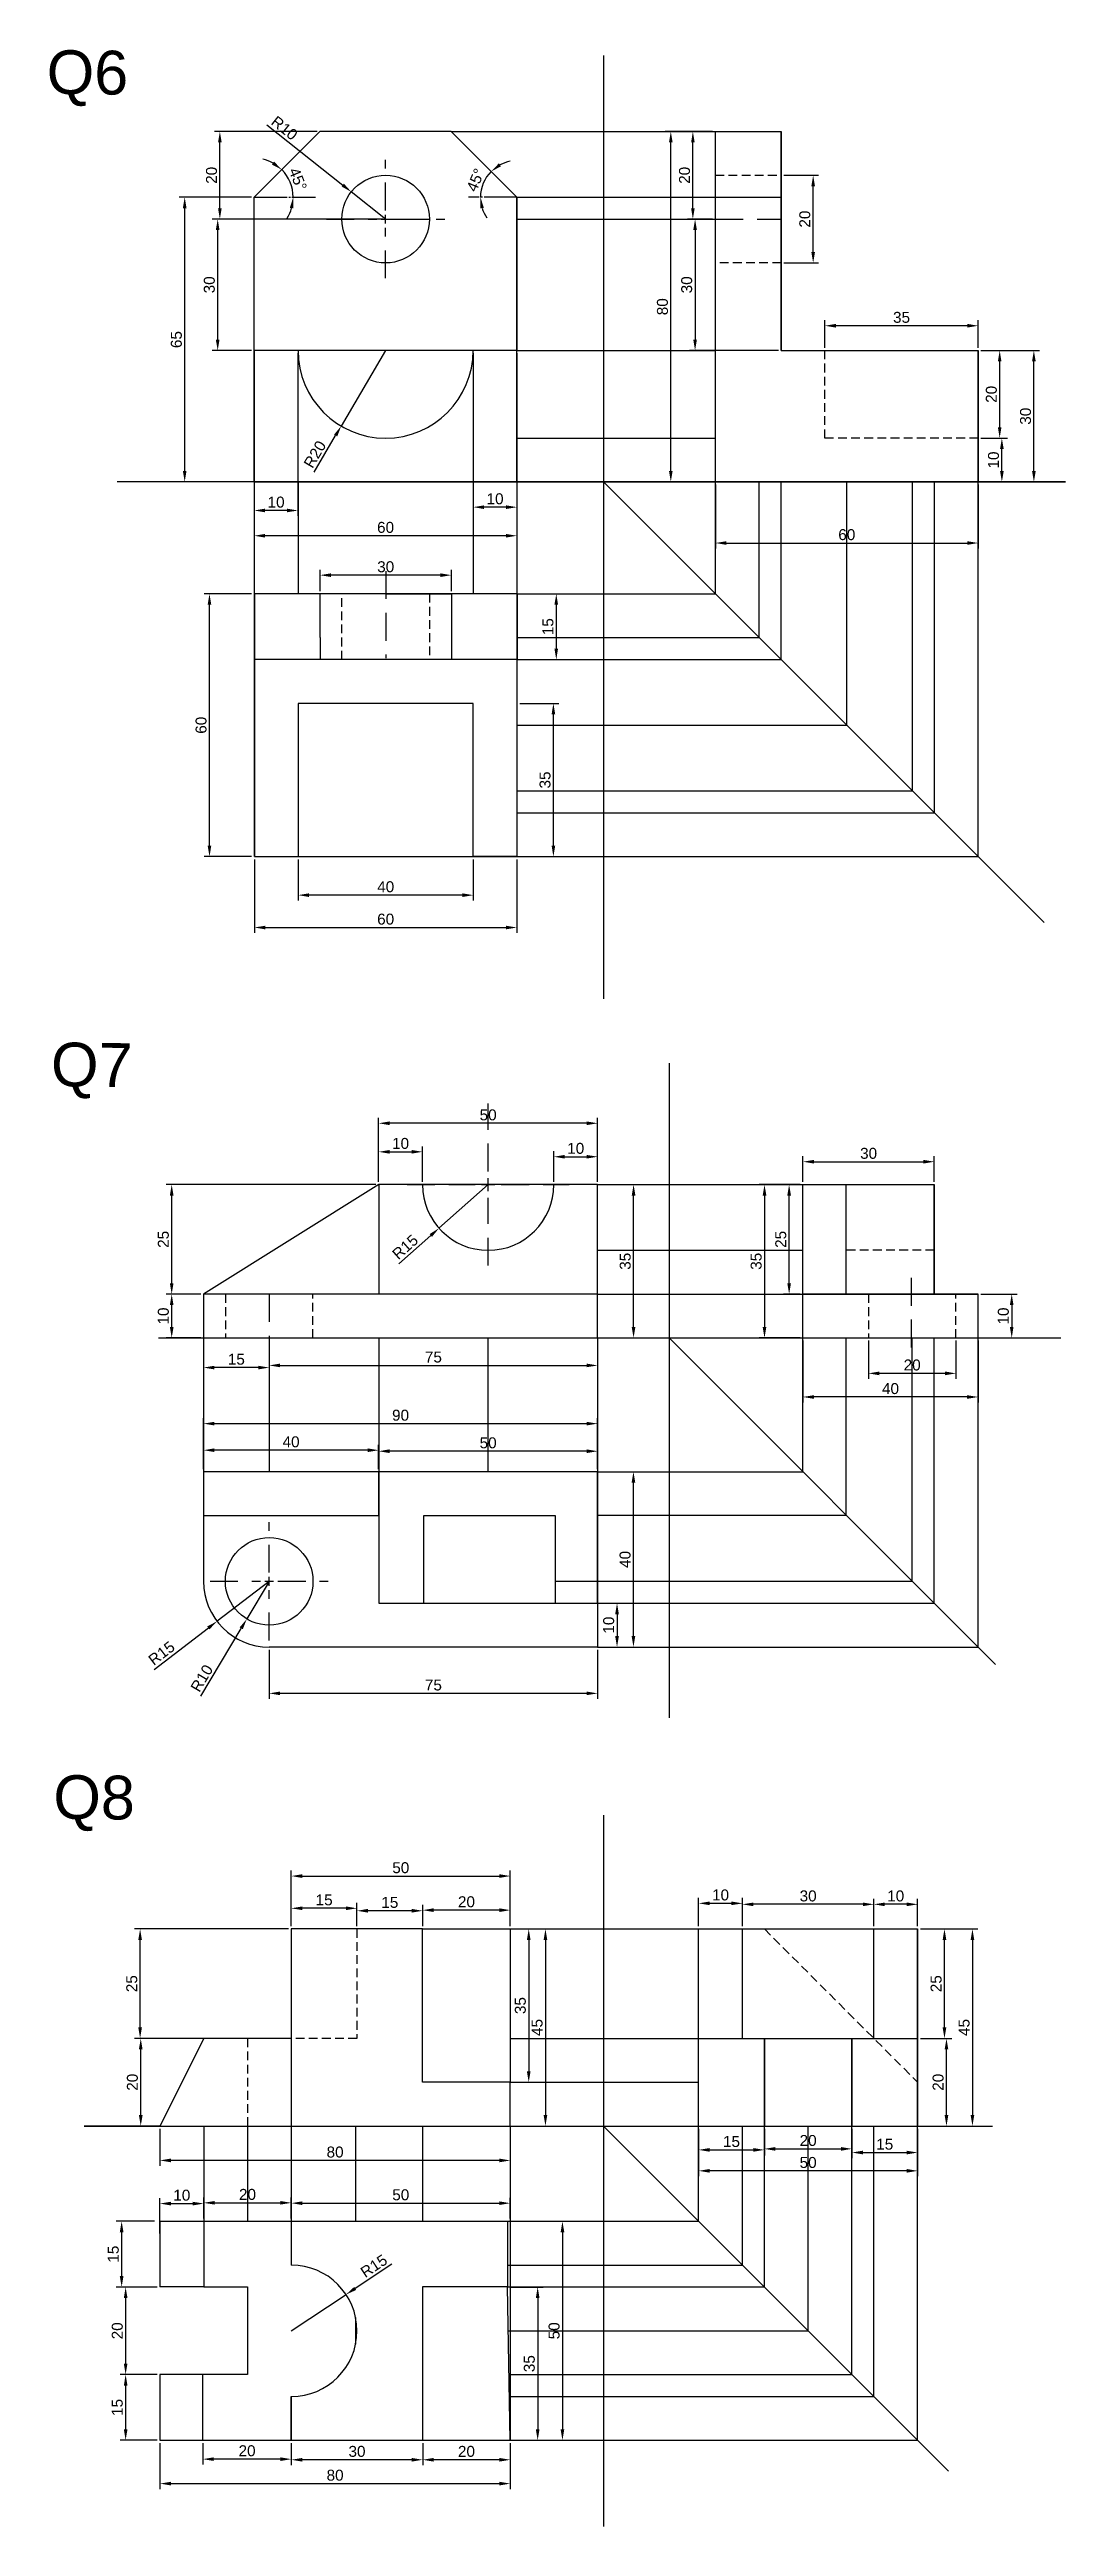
# Model space of a CAD drawing. Header units: millimetres. Extents: x 137 to 7220, y 7466 to 9893.
# Drawn here: x 1800 to 2032, y 8134 to 8700 of the extents above; entities that cross this region are included whole.
import ezdxf

# ---------------------------------------------------------------- set-up
doc = ezdxf.new("R2010")
doc.units = ezdxf.units.MM
doc.header["$PDMODE"] = 35
doc.header["$PDSIZE"] = 3
for name, pattern in [('DASHED2', [9.525, 6.35, -3.175]), ('JIS_02_2.0', [3, 2, -1]), ('JIS_08_15', [17.25, 15, -0.75, 0.75, -0.75])]:
    doc.linetypes.add(name, pattern=pattern)
for name, color, linetype in [('Center Line', 3, 'DASHED2'), ('Dimensions', 1, 'Continuous'), ('Hidden Line', 50, 'JIS_02_2.0'), ('Projection', 140, 'Continuous'), ('Reference', 4, 'JIS_08_15'), ('Text', 7, 'Continuous')]:
    doc.layers.add(name, color=color, linetype=linetype)
doc.layers.add('Object', color=7, linetype='Continuous', lineweight=30)
doc.styles.get("Standard").update_dxf_attribs({"font": 'arial.ttf'})
doc.dimstyles.new('ISO-25', dxfattribs={"dimtxt": 2.5, "dimasz": 2.5, "dimexe": 1.25, "dimexo": 0.625, "dimtad": 1, "dimdec": 0, "dimtxsty": 'Standard', "dimcen": 2.5, "dimadec": 0, "dimazin": 0, "dimtfac": 1, "dimtdec": 0, "dimtmove": 0, "dimatfit": 3, "dimfxl": 1, "dimarcsym": 0})

msp = doc.modelspace()

# ---------------------------------------------------------------- texts
at = {"layer": 'Text'}
for s, p in [('Q6', (1798.862, 8689.553)), ('Q7', (1799.843, 8462.991)), ('Q8', (1800.376, 8295.741))]:
    msp.add_text(s, height=10, rotation=359.3708, dxfattribs=at).set_placement(p)

# ---------------------------------------------------------------- blocks, each defined once
blk = doc.blocks.new('*D571')
at = {"layer": 'Defpoints', "color": 0, "transparency": 16777216}
for p in [(1868.47, 8667.17), (1876.3, 8660.95)]:
    blk.add_point(p, dxfattribs=at)
at = {"layer": 'Dimensions', "color": 0, "lineweight": -2, "transparency": 16777216}
for p, q in [((1849.19, 8682.49), (1866.52, 8668.73)), ((1876.3, 8660.95), (1868.47, 8667.17))]:
    blk.add_line(p, q, dxfattribs=at)
at = {"layer": 'Dimensions', "color": 0, "transparency": 16777216}
blk.add_solid([(1866.77, 8669.05), (1866.26, 8668.4), (1868.47, 8667.17)], dxfattribs=at)
at = {"layer": 'Dimensions', "color": 0, "transparency": 16777216, "insert": (1853.2, 8681.73), "char_height": 2.5, "attachment_point": 5, "rotation": 321.5345}
blk.add_mtext('R10', dxfattribs=at)
blk = doc.blocks.new('*D572')
at = {"layer": 'Defpoints', "color": 0, "transparency": 16777216}
for p in [(1876.3, 8630.95), (1866.17, 8613.71)]:
    blk.add_point(p, dxfattribs=at)
at = {"layer": 'Dimensions', "color": 0, "lineweight": -2, "transparency": 16777216}
for p, q in [((1876.3, 8630.95), (1866.17, 8613.71)), ((1859.98, 8603.18), (1864.9, 8611.55))]:
    blk.add_line(p, q, dxfattribs=at)
at = {"layer": 'Dimensions', "color": 0, "transparency": 16777216}
blk.add_solid([(1864.54, 8611.76), (1865.26, 8611.34), (1866.17, 8613.71)], dxfattribs=at)
at = {"layer": 'Dimensions', "color": 0, "transparency": 16777216, "insert": (1860.17, 8607.25), "char_height": 2.5, "attachment_point": 5, "rotation": 59.5552}
blk.add_mtext('R20', dxfattribs=at)
blk = doc.blocks.new('*D573')
at = {"layer": 'Defpoints', "color": 0, "transparency": 16777216}
for p in [(1830.43, 8665.95), (1846.3, 8665.95), (1846.3, 8600.95)]:
    blk.add_point(p, dxfattribs=at)
at = {"layer": 'Dimensions', "color": 0, "lineweight": -2, "transparency": 16777216}
for p, q in [((1845.68, 8665.95), (1829.18, 8665.95)), ((1830.43, 8603.45), (1830.43, 8663.45)), ((1845.68, 8600.95), (1829.18, 8600.95))]:
    blk.add_line(p, q, dxfattribs=at)
at = {"layer": 'Dimensions', "color": 0, "transparency": 16777216}
for points in [[(1830.01, 8663.45), (1830.84, 8663.45), (1830.43, 8665.95)], [(1830.01, 8603.45), (1830.84, 8603.45), (1830.43, 8600.95)]]:
    blk.add_solid(points, dxfattribs=at)
at = {"layer": 'Dimensions', "color": 0, "transparency": 16777216, "insert": (1828.53, 8633.45), "char_height": 2.5, "attachment_point": 5, "rotation": 90}
blk.add_mtext('65', dxfattribs=at)
blk = doc.blocks.new('*D574')
at = {"layer": 'Defpoints', "color": 0, "transparency": 16777216}
for p in [(1837.96, 8660.95), (1876.3, 8660.95), (1846.3, 8630.95)]:
    blk.add_point(p, dxfattribs=at)
at = {"layer": 'Dimensions', "color": 0, "lineweight": -2, "transparency": 16777216}
for p, q in [((1875.68, 8660.95), (1836.71, 8660.95)), ((1837.96, 8633.45), (1837.96, 8658.45)), ((1845.68, 8630.95), (1836.71, 8630.95))]:
    blk.add_line(p, q, dxfattribs=at)
at = {"layer": 'Dimensions', "color": 0, "transparency": 16777216}
for points in [[(1837.54, 8658.45), (1838.38, 8658.45), (1837.96, 8660.95)], [(1837.54, 8633.45), (1838.38, 8633.45), (1837.96, 8630.95)]]:
    blk.add_solid(points, dxfattribs=at)
at = {"layer": 'Dimensions', "color": 0, "transparency": 16777216, "insert": (1836.06, 8645.95), "char_height": 2.5, "attachment_point": 5, "rotation": 90}
blk.add_mtext('30', dxfattribs=at)
blk = doc.blocks.new('*D575')
at = {"layer": 'Defpoints', "color": 0, "transparency": 16777216}
for p in [(1838.46, 8680.95), (1861.3, 8680.95), (1846.3, 8660.95)]:
    blk.add_point(p, dxfattribs=at)
at = {"layer": 'Dimensions', "color": 0, "lineweight": -2, "transparency": 16777216}
for p, q in [((1860.68, 8680.95), (1837.21, 8680.95)), ((1838.46, 8663.45), (1838.46, 8678.45)), ((1845.68, 8660.95), (1837.21, 8660.95))]:
    blk.add_line(p, q, dxfattribs=at)
at = {"layer": 'Dimensions', "color": 0, "transparency": 16777216}
for points in [[(1838.04, 8678.45), (1838.88, 8678.45), (1838.46, 8680.95)], [(1838.04, 8663.45), (1838.88, 8663.45), (1838.46, 8660.95)]]:
    blk.add_solid(points, dxfattribs=at)
at = {"layer": 'Dimensions', "color": 0, "transparency": 16777216, "insert": (1836.56, 8670.95), "char_height": 2.5, "attachment_point": 5, "rotation": 90}
blk.add_mtext('20', dxfattribs=at)
blk = doc.blocks.new('*D576')
at = {"layer": 'Defpoints', "color": 0, "transparency": 16777216}
for p in [(1846.3, 8600.95), (1906.3, 8600.95), (1846.3, 8588.66)]:
    blk.add_point(p, dxfattribs=at)
at = {"layer": 'Dimensions', "color": 0, "lineweight": -2, "transparency": 16777216}
for p, q in [((1846.3, 8600.33), (1846.3, 8587.41)), ((1906.3, 8600.33), (1906.3, 8587.41)), ((1903.8, 8588.66), (1848.8, 8588.66))]:
    blk.add_line(p, q, dxfattribs=at)
at = {"layer": 'Dimensions', "color": 0, "transparency": 16777216}
for points in [[(1848.8, 8589.08), (1848.8, 8588.25), (1846.3, 8588.66)], [(1903.8, 8589.08), (1903.8, 8588.25), (1906.3, 8588.66)]]:
    blk.add_solid(points, dxfattribs=at)
at = {"layer": 'Dimensions', "color": 0, "transparency": 16777216, "insert": (1876.3, 8590.56), "char_height": 2.5, "attachment_point": 5}
blk.add_mtext('60', dxfattribs=at)
blk = doc.blocks.new('*D577')
at = {"layer": 'Defpoints', "color": 0, "transparency": 16777216}
for p in [(1896.3, 8630.95), (1906.3, 8630.95), (1896.3, 8595.19)]:
    blk.add_point(p, dxfattribs=at)
at = {"layer": 'Dimensions', "color": 0, "lineweight": -2, "transparency": 16777216}
for p, q in [((1896.3, 8630.33), (1896.3, 8593.94)), ((1906.3, 8630.33), (1906.3, 8593.94)), ((1903.8, 8595.19), (1898.8, 8595.19))]:
    blk.add_line(p, q, dxfattribs=at)
at = {"layer": 'Dimensions', "color": 0, "transparency": 16777216}
for points in [[(1898.8, 8595.6), (1898.8, 8594.77), (1896.3, 8595.19)], [(1903.8, 8595.6), (1903.8, 8594.77), (1906.3, 8595.19)]]:
    blk.add_solid(points, dxfattribs=at)
at = {"layer": 'Dimensions', "color": 0, "transparency": 16777216, "insert": (1901.3, 8597.09), "char_height": 2.5, "attachment_point": 5}
blk.add_mtext('10', dxfattribs=at)
blk = doc.blocks.new('*D578')
at = {"layer": 'Defpoints', "color": 0, "transparency": 16777216}
for p in [(1846.3, 8630.95), (1856.3, 8630.95), (1846.3, 8594.43)]:
    blk.add_point(p, dxfattribs=at)
at = {"layer": 'Dimensions', "color": 0, "lineweight": -2, "transparency": 16777216}
for p, q in [((1846.3, 8630.33), (1846.3, 8593.18)), ((1856.3, 8630.33), (1856.3, 8593.18)), ((1853.8, 8594.43), (1848.8, 8594.43))]:
    blk.add_line(p, q, dxfattribs=at)
at = {"layer": 'Dimensions', "color": 0, "transparency": 16777216}
for points in [[(1848.8, 8594.85), (1848.8, 8594.02), (1846.3, 8594.43)], [(1853.8, 8594.85), (1853.8, 8594.02), (1856.3, 8594.43)]]:
    blk.add_solid(points, dxfattribs=at)
at = {"layer": 'Dimensions', "color": 0, "transparency": 16777216, "insert": (1851.3, 8596.33), "char_height": 2.5, "attachment_point": 5}
blk.add_mtext('10', dxfattribs=at)
blk = doc.blocks.new('*D579')
at = {"layer": 'Defpoints', "color": 0, "transparency": 16777216}
for p in [(1861.3, 8680.95), (1846.3, 8665.95), (1846.3, 8665.95), (1854.9, 8668.25), (1860.3, 8665.95)]:
    blk.add_point(p, dxfattribs=at)
at = {"layer": 'Dimensions', "color": 0, "lineweight": -2, "transparency": 16777216}
for start, end in [(61.1536, 77.3073), (0, 45), (327.6927, 343.8464)]:
    blk.add_arc((1846.3, 8665.95), 8.9, start, end, dxfattribs=at)
at = {"layer": 'Dimensions', "color": 0, "transparency": 16777216}
for points in [[(1850.84, 8674.08), (1850.34, 8673.41), (1852.59, 8672.24)], [(1854.44, 8663.53), (1855.26, 8663.42), (1855.2, 8665.95)]]:
    blk.add_solid(points, dxfattribs=at)
at = {"layer": 'Dimensions', "color": 0, "transparency": 16777216, "insert": (1856.27, 8670.08), "char_height": 2.5, "attachment_point": 5, "rotation": 292.5}
blk.add_mtext('45°', dxfattribs=at)
blk = doc.blocks.new('*D580')
at = {"layer": 'Defpoints', "color": 0, "transparency": 16777216}
for p in [(1891.3, 8680.95), (1899.08, 8670.12), (1895.2, 8665.95), (1906.3, 8665.95), (1906.3, 8665.95)]:
    blk.add_point(p, dxfattribs=at)
at = {"layer": 'Dimensions', "color": 0, "lineweight": -2, "transparency": 16777216}
for start, end in [(135, 180), (100.5153, 117.7576), (197.2424, 214.4847)]:
    blk.add_arc((1906.3, 8665.95), 8.34, start, end, dxfattribs=at)
at = {"layer": 'Dimensions', "color": 0, "transparency": 16777216}
for points in [[(1902.67, 8673), (1902.17, 8673.67), (1900.41, 8671.85)], [(1897.93, 8663.42), (1898.75, 8663.54), (1897.96, 8665.95)]]:
    blk.add_solid(points, dxfattribs=at)
at = {"layer": 'Dimensions', "color": 0, "transparency": 16777216, "insert": (1896.85, 8669.87), "char_height": 2.5, "attachment_point": 5, "rotation": 67.5}
blk.add_mtext('45°', dxfattribs=at)
blk = doc.blocks.new('*D581')
at = {"layer": 'Defpoints', "color": 0, "transparency": 16777216}
for p in [(1941.43, 8680.95), (1951.62, 8680.95), (1951.62, 8600.95)]:
    blk.add_point(p, dxfattribs=at)
at = {"layer": 'Dimensions', "color": 0, "lineweight": -2, "transparency": 16777216}
for p, q in [((1950.99, 8680.95), (1940.18, 8680.95)), ((1941.43, 8603.45), (1941.43, 8678.45)), ((1950.99, 8600.95), (1940.18, 8600.95))]:
    blk.add_line(p, q, dxfattribs=at)
at = {"layer": 'Dimensions', "color": 0, "transparency": 16777216}
for points in [[(1941.02, 8678.45), (1941.85, 8678.45), (1941.43, 8680.95)], [(1941.02, 8603.45), (1941.85, 8603.45), (1941.43, 8600.95)]]:
    blk.add_solid(points, dxfattribs=at)
at = {"layer": 'Dimensions', "color": 0, "transparency": 16777216, "insert": (1939.53, 8640.95), "char_height": 2.5, "attachment_point": 5, "rotation": 90}
blk.add_mtext('80', dxfattribs=at)
blk = doc.blocks.new('*D582')
at = {"layer": 'Defpoints', "color": 0, "transparency": 16777216}
for p in [(1951.62, 8600.95), (2011.62, 8600.95), (2011.62, 8587)]:
    blk.add_point(p, dxfattribs=at)
at = {"layer": 'Dimensions', "color": 0, "lineweight": -2, "transparency": 16777216}
for p, q in [((1951.62, 8600.33), (1951.62, 8585.75)), ((2011.62, 8600.33), (2011.62, 8585.75)), ((1954.12, 8587), (2009.12, 8587))]:
    blk.add_line(p, q, dxfattribs=at)
at = {"layer": 'Dimensions', "color": 0, "transparency": 16777216}
for points in [[(1954.12, 8587.42), (1954.12, 8586.58), (1951.62, 8587)], [(2009.12, 8587.42), (2009.12, 8586.58), (2011.62, 8587)]]:
    blk.add_solid(points, dxfattribs=at)
at = {"layer": 'Dimensions', "color": 0, "transparency": 16777216, "insert": (1981.62, 8588.9), "char_height": 2.5, "attachment_point": 5}
blk.add_mtext('60', dxfattribs=at)
blk = doc.blocks.new('*D583')
at = {"layer": 'Defpoints', "color": 0, "transparency": 16777216}
for p in [(2011.62, 8630.95), (2024.34, 8630.95), (2011.62, 8600.95)]:
    blk.add_point(p, dxfattribs=at)
at = {"layer": 'Dimensions', "color": 0, "lineweight": -2, "transparency": 16777216}
for p, q in [((2012.24, 8630.95), (2025.59, 8630.95)), ((2024.34, 8603.45), (2024.34, 8628.45)), ((2012.24, 8600.95), (2025.59, 8600.95))]:
    blk.add_line(p, q, dxfattribs=at)
at = {"layer": 'Dimensions', "color": 0, "transparency": 16777216}
for points in [[(2023.92, 8628.45), (2024.76, 8628.45), (2024.34, 8630.95)], [(2023.92, 8603.45), (2024.76, 8603.45), (2024.34, 8600.95)]]:
    blk.add_solid(points, dxfattribs=at)
at = {"layer": 'Dimensions', "color": 0, "transparency": 16777216, "insert": (2022.44, 8615.95), "char_height": 2.5, "attachment_point": 5, "rotation": 90}
blk.add_mtext('30', dxfattribs=at)
blk = doc.blocks.new('*D584')
at = {"layer": 'Defpoints', "color": 0, "transparency": 16777216}
for p in [(2011.62, 8610.95), (2017.03, 8610.95), (2011.62, 8600.95)]:
    blk.add_point(p, dxfattribs=at)
at = {"layer": 'Dimensions', "color": 0, "lineweight": -2, "transparency": 16777216}
for p, q in [((2012.24, 8610.95), (2018.28, 8610.95)), ((2017.03, 8603.45), (2017.03, 8608.45)), ((2012.24, 8600.95), (2018.28, 8600.95))]:
    blk.add_line(p, q, dxfattribs=at)
at = {"layer": 'Dimensions', "color": 0, "transparency": 16777216}
for points in [[(2016.61, 8608.45), (2017.45, 8608.45), (2017.03, 8610.95)], [(2016.61, 8603.45), (2017.45, 8603.45), (2017.03, 8600.95)]]:
    blk.add_solid(points, dxfattribs=at)
at = {"layer": 'Dimensions', "color": 0, "transparency": 16777216, "insert": (2015.13, 8605.95), "char_height": 2.5, "attachment_point": 5, "rotation": 90}
blk.add_mtext('10', dxfattribs=at)
blk = doc.blocks.new('*D422')
at = {"layer": 'Defpoints', "color": 0, "transparency": 16777216}
for p in [(2011.62, 8630.95), (2016.53, 8630.95), (2011.62, 8610.95)]:
    blk.add_point(p, dxfattribs=at)
at = {"layer": 'Dimensions', "color": 0, "lineweight": -2, "transparency": 16777216}
for p, q in [((2012.24, 8630.95), (2017.78, 8630.95)), ((2016.53, 8613.45), (2016.53, 8628.45)), ((2012.24, 8610.95), (2017.78, 8610.95))]:
    blk.add_line(p, q, dxfattribs=at)
at = {"layer": 'Dimensions', "color": 0, "transparency": 16777216}
for points in [[(2016.11, 8628.45), (2016.94, 8628.45), (2016.53, 8630.95)], [(2016.11, 8613.45), (2016.94, 8613.45), (2016.53, 8610.95)]]:
    blk.add_solid(points, dxfattribs=at)
at = {"layer": 'Dimensions', "color": 0, "transparency": 16777216, "insert": (2014.63, 8620.95), "char_height": 2.5, "attachment_point": 5, "rotation": 90}
blk.add_mtext('20', dxfattribs=at)
blk = doc.blocks.new('*D585')
at = {"layer": 'Defpoints', "color": 0, "transparency": 16777216}
for p in [(1976.62, 8636.61), (1976.62, 8630.95), (2011.62, 8630.95)]:
    blk.add_point(p, dxfattribs=at)
at = {"layer": 'Dimensions', "color": 0, "lineweight": -2, "transparency": 16777216}
for p, q in [((1976.62, 8631.58), (1976.62, 8637.86)), ((2009.12, 8636.61), (1979.12, 8636.61)), ((2011.62, 8631.58), (2011.62, 8637.86))]:
    blk.add_line(p, q, dxfattribs=at)
at = {"layer": 'Dimensions', "color": 0, "transparency": 16777216}
for points in [[(1979.12, 8637.03), (1979.12, 8636.19), (1976.62, 8636.61)], [(2009.12, 8637.03), (2009.12, 8636.19), (2011.62, 8636.61)]]:
    blk.add_solid(points, dxfattribs=at)
at = {"layer": 'Dimensions', "color": 0, "transparency": 16777216, "insert": (1994.12, 8638.51), "char_height": 2.5, "attachment_point": 5}
blk.add_mtext('35', dxfattribs=at)
blk = doc.blocks.new('*D586')
at = {"layer": 'Defpoints', "color": 0, "transparency": 16777216}
for p in [(1966.62, 8670.95), (1973.94, 8670.95), (1966.62, 8650.95)]:
    blk.add_point(p, dxfattribs=at)
at = {"layer": 'Dimensions', "color": 0, "lineweight": -2, "transparency": 16777216}
for p, q in [((1967.24, 8670.95), (1975.19, 8670.95)), ((1973.94, 8653.45), (1973.94, 8668.45)), ((1967.24, 8650.95), (1975.19, 8650.95))]:
    blk.add_line(p, q, dxfattribs=at)
at = {"layer": 'Dimensions', "color": 0, "transparency": 16777216}
for points in [[(1973.52, 8668.45), (1974.36, 8668.45), (1973.94, 8670.95)], [(1973.52, 8653.45), (1974.36, 8653.45), (1973.94, 8650.95)]]:
    blk.add_solid(points, dxfattribs=at)
at = {"layer": 'Dimensions', "color": 0, "transparency": 16777216, "insert": (1972.04, 8660.95), "char_height": 2.5, "attachment_point": 5, "rotation": 90}
blk.add_mtext('20', dxfattribs=at)
blk = doc.blocks.new('*D587')
at = {"layer": 'Defpoints', "color": 0, "transparency": 16777216}
for p in [(1946.47, 8680.95), (1951.62, 8680.95), (1951.62, 8660.95)]:
    blk.add_point(p, dxfattribs=at)
at = {"layer": 'Dimensions', "color": 0, "lineweight": -2, "transparency": 16777216}
for p, q in [((1950.99, 8680.95), (1945.22, 8680.95)), ((1946.47, 8663.45), (1946.47, 8678.45)), ((1950.99, 8660.95), (1945.22, 8660.95))]:
    blk.add_line(p, q, dxfattribs=at)
at = {"layer": 'Dimensions', "color": 0, "transparency": 16777216}
for points in [[(1946.06, 8678.45), (1946.89, 8678.45), (1946.47, 8680.95)], [(1946.06, 8663.45), (1946.89, 8663.45), (1946.47, 8660.95)]]:
    blk.add_solid(points, dxfattribs=at)
at = {"layer": 'Dimensions', "color": 0, "transparency": 16777216, "insert": (1944.57, 8670.95), "char_height": 2.5, "attachment_point": 5, "rotation": 90}
blk.add_mtext('20', dxfattribs=at)
blk = doc.blocks.new('*D588')
at = {"layer": 'Defpoints', "color": 0, "transparency": 16777216}
for p in [(1951.62, 8660.95), (1946.98, 8630.95), (1966.62, 8630.95)]:
    blk.add_point(p, dxfattribs=at)
at = {"layer": 'Dimensions', "color": 0, "lineweight": -2, "transparency": 16777216}
for p, q in [((1950.99, 8660.95), (1945.73, 8660.95)), ((1946.98, 8658.45), (1946.98, 8633.45)), ((1965.99, 8630.95), (1945.73, 8630.95))]:
    blk.add_line(p, q, dxfattribs=at)
at = {"layer": 'Dimensions', "color": 0, "transparency": 16777216}
for points in [[(1946.56, 8658.45), (1947.39, 8658.45), (1946.98, 8660.95)], [(1946.56, 8633.45), (1947.39, 8633.45), (1946.98, 8630.95)]]:
    blk.add_solid(points, dxfattribs=at)
at = {"layer": 'Dimensions', "color": 0, "transparency": 16777216, "insert": (1945.07, 8645.95), "char_height": 2.5, "attachment_point": 5, "rotation": 90}
blk.add_mtext('30', dxfattribs=at)
blk = doc.blocks.new('*U404')
at = {"layer": 'Center Line', "color": 0, "transparency": 16777216}
for p, q in [((0, 3), (0, 18.5)), ((-18.5, 0), (-3, 0)), ((3, 0), (18.5, 0)), ((0, -18.5), (0, -3))]:
    blk.add_line(p, q, dxfattribs=at)
at = {"layer": 'Center Line', "color": 0, "linetype": 'Continuous', "transparency": 16777216}
for p, q in [((-1.5, 0), (1.5, 0)), ((0, -1.5), (0, 1.5))]:
    blk.add_line(p, q, dxfattribs=at)
blk = doc.blocks.new('*D589')
at = {"layer": 'Defpoints', "color": 0, "transparency": 16777216}
for p in [(1924.72, 8440.52), (1932.93, 8440.52), (1924.72, 8405.52)]:
    blk.add_point(p, dxfattribs=at)
at = {"layer": 'Dimensions', "color": 0, "lineweight": -2, "transparency": 16777216}
for p, q in [((1925.35, 8440.52), (1934.18, 8440.52)), ((1932.93, 8408.02), (1932.93, 8438.02)), ((1925.35, 8405.52), (1934.18, 8405.52))]:
    blk.add_line(p, q, dxfattribs=at)
at = {"layer": 'Dimensions', "color": 0, "transparency": 16777216}
for points in [[(1932.51, 8438.02), (1933.35, 8438.02), (1932.93, 8440.52)], [(1932.51, 8408.02), (1933.35, 8408.02), (1932.93, 8405.52)]]:
    blk.add_solid(points, dxfattribs=at)
at = {"layer": 'Dimensions', "color": 0, "transparency": 16777216, "insert": (1931.03, 8423.02), "char_height": 2.5, "attachment_point": 5, "rotation": 90}
blk.add_mtext('35', dxfattribs=at)
blk = doc.blocks.new('*D590')
at = {"layer": 'Defpoints', "color": 0, "transparency": 16777216}
for p in [(1849.72, 8405.52), (1924.72, 8405.52), (1924.72, 8399.24)]:
    blk.add_point(p, dxfattribs=at)
at = {"layer": 'Dimensions', "color": 0, "lineweight": -2, "transparency": 16777216}
for p, q in [((1849.72, 8404.9), (1849.72, 8397.99)), ((1924.72, 8404.9), (1924.72, 8397.99)), ((1852.22, 8399.24), (1922.22, 8399.24))]:
    blk.add_line(p, q, dxfattribs=at)
at = {"layer": 'Dimensions', "color": 0, "transparency": 16777216}
for points in [[(1852.22, 8399.66), (1852.22, 8398.83), (1849.72, 8399.24)], [(1922.22, 8399.66), (1922.22, 8398.83), (1924.72, 8399.24)]]:
    blk.add_solid(points, dxfattribs=at)
at = {"layer": 'Dimensions', "color": 0, "transparency": 16777216, "insert": (1887.22, 8401.14), "char_height": 2.5, "attachment_point": 5}
blk.add_mtext('75', dxfattribs=at)
blk = doc.blocks.new('*D591')
at = {"layer": 'Defpoints', "color": 0, "transparency": 16777216}
for p in [(1834.72, 8405.52), (1849.72, 8405.52), (1834.72, 8398.75)]:
    blk.add_point(p, dxfattribs=at)
at = {"layer": 'Dimensions', "color": 0, "lineweight": -2, "transparency": 16777216}
for p, q in [((1834.72, 8404.9), (1834.72, 8397.5)), ((1849.72, 8404.9), (1849.72, 8397.5)), ((1847.22, 8398.75), (1837.22, 8398.75))]:
    blk.add_line(p, q, dxfattribs=at)
at = {"layer": 'Dimensions', "color": 0, "transparency": 16777216}
for points in [[(1837.22, 8399.16), (1837.22, 8398.33), (1834.72, 8398.75)], [(1847.22, 8399.16), (1847.22, 8398.33), (1849.72, 8398.75)]]:
    blk.add_solid(points, dxfattribs=at)
at = {"layer": 'Dimensions', "color": 0, "transparency": 16777216, "insert": (1842.22, 8400.65), "char_height": 2.5, "attachment_point": 5}
blk.add_mtext('15', dxfattribs=at)
blk = doc.blocks.new('*D592')
at = {"layer": 'Defpoints', "color": 0, "transparency": 16777216}
for p in [(1827.46, 8415.52), (1834.72, 8415.52), (1834.72, 8405.52)]:
    blk.add_point(p, dxfattribs=at)
at = {"layer": 'Dimensions', "color": 0, "lineweight": -2, "transparency": 16777216}
for p, q in [((1834.1, 8415.52), (1826.21, 8415.52)), ((1827.46, 8408.02), (1827.46, 8413.02)), ((1834.1, 8405.52), (1826.21, 8405.52))]:
    blk.add_line(p, q, dxfattribs=at)
at = {"layer": 'Dimensions', "color": 0, "transparency": 16777216}
for points in [[(1827.04, 8413.02), (1827.88, 8413.02), (1827.46, 8415.52)], [(1827.04, 8408.02), (1827.88, 8408.02), (1827.46, 8405.52)]]:
    blk.add_solid(points, dxfattribs=at)
at = {"layer": 'Dimensions', "color": 0, "transparency": 16777216, "insert": (1825.56, 8410.52), "char_height": 2.5, "attachment_point": 5, "rotation": 90}
blk.add_mtext('10', dxfattribs=at)
blk = doc.blocks.new('*D593')
at = {"layer": 'Defpoints', "color": 0, "transparency": 16777216}
for p in [(1827.46, 8440.52), (1874.72, 8440.52), (1834.72, 8415.52)]:
    blk.add_point(p, dxfattribs=at)
at = {"layer": 'Dimensions', "color": 0, "lineweight": -2, "transparency": 16777216}
for p, q in [((1874.1, 8440.52), (1826.21, 8440.52)), ((1827.46, 8418.02), (1827.46, 8438.02)), ((1834.1, 8415.52), (1826.21, 8415.52))]:
    blk.add_line(p, q, dxfattribs=at)
at = {"layer": 'Dimensions', "color": 0, "transparency": 16777216}
for points in [[(1827.04, 8438.02), (1827.88, 8438.02), (1827.46, 8440.52)], [(1827.04, 8418.02), (1827.88, 8418.02), (1827.46, 8415.52)]]:
    blk.add_solid(points, dxfattribs=at)
at = {"layer": 'Dimensions', "color": 0, "transparency": 16777216, "insert": (1825.56, 8428.02), "char_height": 2.5, "attachment_point": 5, "rotation": 90}
blk.add_mtext('25', dxfattribs=at)
blk = doc.blocks.new('*D594')
at = {"layer": 'Defpoints', "color": 0, "transparency": 16777216}
for p in [(1884.72, 8448.01), (1874.72, 8440.52), (1884.72, 8440.52)]:
    blk.add_point(p, dxfattribs=at)
at = {"layer": 'Dimensions', "color": 0, "lineweight": -2, "transparency": 16777216}
for p, q in [((1874.72, 8441.15), (1874.72, 8449.26)), ((1884.72, 8441.15), (1884.72, 8449.26)), ((1877.22, 8448.01), (1882.22, 8448.01))]:
    blk.add_line(p, q, dxfattribs=at)
at = {"layer": 'Dimensions', "color": 0, "transparency": 16777216}
for points in [[(1877.22, 8448.43), (1877.22, 8447.59), (1874.72, 8448.01)], [(1882.22, 8448.43), (1882.22, 8447.59), (1884.72, 8448.01)]]:
    blk.add_solid(points, dxfattribs=at)
at = {"layer": 'Dimensions', "color": 0, "transparency": 16777216, "insert": (1879.72, 8449.91), "char_height": 2.5, "attachment_point": 5}
blk.add_mtext('10', dxfattribs=at)
blk = doc.blocks.new('*D595')
at = {"layer": 'Defpoints', "color": 0, "transparency": 16777216}
for p in [(1924.72, 8446.89), (1914.72, 8440.52), (1924.72, 8440.52)]:
    blk.add_point(p, dxfattribs=at)
at = {"layer": 'Dimensions', "color": 0, "lineweight": -2, "transparency": 16777216}
for p, q in [((1914.72, 8441.15), (1914.72, 8448.14)), ((1917.22, 8446.89), (1922.22, 8446.89)), ((1924.72, 8441.15), (1924.72, 8448.14))]:
    blk.add_line(p, q, dxfattribs=at)
at = {"layer": 'Dimensions', "color": 0, "transparency": 16777216}
for points in [[(1917.22, 8447.3), (1917.22, 8446.47), (1914.72, 8446.89)], [(1922.22, 8447.3), (1922.22, 8446.47), (1924.72, 8446.89)]]:
    blk.add_solid(points, dxfattribs=at)
at = {"layer": 'Dimensions', "color": 0, "transparency": 16777216, "insert": (1919.72, 8448.79), "char_height": 2.5, "attachment_point": 5}
blk.add_mtext('10', dxfattribs=at)
blk = doc.blocks.new('*D423')
at = {"layer": 'Defpoints', "color": 0, "transparency": 16777216}
for p in [(1874.72, 8454.53), (1874.72, 8440.52), (1924.72, 8440.52)]:
    blk.add_point(p, dxfattribs=at)
at = {"layer": 'Dimensions', "color": 0, "lineweight": -2, "transparency": 16777216}
for p, q in [((1874.72, 8441.15), (1874.72, 8455.78)), ((1922.22, 8454.53), (1877.22, 8454.53)), ((1924.72, 8441.15), (1924.72, 8455.78))]:
    blk.add_line(p, q, dxfattribs=at)
at = {"layer": 'Dimensions', "color": 0, "transparency": 16777216}
for points in [[(1877.22, 8454.95), (1877.22, 8454.11), (1874.72, 8454.53)], [(1922.22, 8454.95), (1922.22, 8454.11), (1924.72, 8454.53)]]:
    blk.add_solid(points, dxfattribs=at)
at = {"layer": 'Dimensions', "color": 0, "transparency": 16777216, "insert": (1899.72, 8456.43), "char_height": 2.5, "attachment_point": 5}
blk.add_mtext('50', dxfattribs=at)
blk = doc.blocks.new('*D596')
at = {"layer": 'Defpoints', "color": 0, "transparency": 16777216}
for p in [(1899.72, 8440.52), (1888.49, 8430.57)]:
    blk.add_point(p, dxfattribs=at)
at = {"layer": 'Dimensions', "color": 0, "lineweight": -2, "transparency": 16777216}
for p, q in [((1899.72, 8440.52), (1888.49, 8430.57)), ((1879.33, 8422.45), (1886.62, 8428.92))]:
    blk.add_line(p, q, dxfattribs=at)
at = {"layer": 'Dimensions', "color": 0, "transparency": 16777216}
blk.add_solid([(1886.35, 8429.23), (1886.9, 8428.6), (1888.49, 8430.57)], dxfattribs=at)
at = {"layer": 'Dimensions', "color": 0, "transparency": 16777216, "insert": (1880.78, 8426.28), "char_height": 2.5, "attachment_point": 5, "rotation": 41.5436}
blk.add_mtext('R15', dxfattribs=at)
blk = doc.blocks.new('*D597')
at = {"layer": 'Defpoints', "color": 0, "transparency": 16777216}
for p in [(1849.72, 8349.95), (1844.61, 8341.36)]:
    blk.add_point(p, dxfattribs=at)
at = {"layer": 'Dimensions', "color": 0, "lineweight": -2, "transparency": 16777216}
for p, q in [((1849.72, 8349.95), (1844.61, 8341.36)), ((1834.13, 8323.75), (1843.33, 8339.21))]:
    blk.add_line(p, q, dxfattribs=at)
at = {"layer": 'Dimensions', "color": 0, "transparency": 16777216}
blk.add_solid([(1842.97, 8339.42), (1843.69, 8339), (1844.61, 8341.36)], dxfattribs=at)
at = {"layer": 'Dimensions', "color": 0, "transparency": 16777216, "insert": (1834.34, 8327.82), "char_height": 2.5, "attachment_point": 5, "rotation": 59.2456}
blk.add_mtext('R10', dxfattribs=at)
blk = doc.blocks.new('*D598')
at = {"layer": 'Defpoints', "color": 0, "transparency": 16777216}
for p in [(1849.72, 8349.95), (1837.81, 8340.83)]:
    blk.add_point(p, dxfattribs=at)
at = {"layer": 'Dimensions', "color": 0, "lineweight": -2, "transparency": 16777216}
for p, q in [((1849.72, 8349.95), (1837.81, 8340.83)), ((1823.43, 8329.81), (1835.83, 8339.31))]:
    blk.add_line(p, q, dxfattribs=at)
at = {"layer": 'Dimensions', "color": 0, "transparency": 16777216}
blk.add_solid([(1835.57, 8339.64), (1836.08, 8338.98), (1837.81, 8340.83)], dxfattribs=at)
at = {"layer": 'Dimensions', "color": 0, "transparency": 16777216, "insert": (1825.15, 8333.53), "char_height": 2.5, "attachment_point": 5, "rotation": 37.4483}
blk.add_mtext('R15', dxfattribs=at)
blk = doc.blocks.new('*D599')
at = {"layer": 'Defpoints', "color": 0, "transparency": 16777216}
for p in [(1924.72, 8385.95), (1834.72, 8374.95), (1924.72, 8374.95)]:
    blk.add_point(p, dxfattribs=at)
at = {"layer": 'Dimensions', "color": 0, "lineweight": -2, "transparency": 16777216}
for p, q in [((1834.72, 8375.58), (1834.72, 8387.2)), ((1924.72, 8375.58), (1924.72, 8387.2)), ((1837.22, 8385.95), (1922.22, 8385.95))]:
    blk.add_line(p, q, dxfattribs=at)
at = {"layer": 'Dimensions', "color": 0, "transparency": 16777216}
for points in [[(1837.22, 8386.37), (1837.22, 8385.54), (1834.72, 8385.95)], [(1922.22, 8386.37), (1922.22, 8385.54), (1924.72, 8385.95)]]:
    blk.add_solid(points, dxfattribs=at)
at = {"layer": 'Dimensions', "color": 0, "transparency": 16777216, "insert": (1879.72, 8387.86), "char_height": 2.5, "attachment_point": 5}
blk.add_mtext('90', dxfattribs=at)
blk = doc.blocks.new('*D600')
at = {"layer": 'Defpoints', "color": 0, "transparency": 16777216}
for p in [(1874.72, 8379.66), (1874.72, 8374.95), (1924.72, 8374.95)]:
    blk.add_point(p, dxfattribs=at)
at = {"layer": 'Dimensions', "color": 0, "lineweight": -2, "transparency": 16777216}
for p, q in [((1874.72, 8375.58), (1874.72, 8380.91)), ((1924.72, 8375.58), (1924.72, 8380.91)), ((1922.22, 8379.66), (1877.22, 8379.66))]:
    blk.add_line(p, q, dxfattribs=at)
at = {"layer": 'Dimensions', "color": 0, "transparency": 16777216}
for points in [[(1877.22, 8380.08), (1877.22, 8379.24), (1874.72, 8379.66)], [(1922.22, 8380.08), (1922.22, 8379.24), (1924.72, 8379.66)]]:
    blk.add_solid(points, dxfattribs=at)
at = {"layer": 'Dimensions', "color": 0, "transparency": 16777216, "insert": (1899.72, 8381.56), "char_height": 2.5, "attachment_point": 5}
blk.add_mtext('50', dxfattribs=at)
blk = doc.blocks.new('*D601')
at = {"layer": 'Defpoints', "color": 0, "transparency": 16777216}
for p in [(1834.72, 8379.89), (1874.72, 8375.24), (1834.72, 8374.95)]:
    blk.add_point(p, dxfattribs=at)
at = {"layer": 'Dimensions', "color": 0, "lineweight": -2, "transparency": 16777216}
for p, q in [((1834.72, 8375.58), (1834.72, 8381.14)), ((1874.72, 8375.86), (1874.72, 8381.14)), ((1872.22, 8379.89), (1837.22, 8379.89))]:
    blk.add_line(p, q, dxfattribs=at)
at = {"layer": 'Dimensions', "color": 0, "transparency": 16777216}
for points in [[(1837.22, 8380.3), (1837.22, 8379.47), (1834.72, 8379.89)], [(1872.22, 8380.3), (1872.22, 8379.47), (1874.72, 8379.89)]]:
    blk.add_solid(points, dxfattribs=at)
at = {"layer": 'Dimensions', "color": 0, "transparency": 16777216, "insert": (1854.72, 8381.79), "char_height": 2.5, "attachment_point": 5}
blk.add_mtext('40', dxfattribs=at)
blk = doc.blocks.new('*D602')
at = {"layer": 'Defpoints', "color": 0, "transparency": 16777216}
for p in [(1849.72, 8334.95), (1924.72, 8334.95), (1849.72, 8324.37)]:
    blk.add_point(p, dxfattribs=at)
at = {"layer": 'Dimensions', "color": 0, "lineweight": -2, "transparency": 16777216}
for p, q in [((1849.72, 8334.33), (1849.72, 8323.12)), ((1924.72, 8334.33), (1924.72, 8323.12)), ((1922.22, 8324.37), (1852.22, 8324.37))]:
    blk.add_line(p, q, dxfattribs=at)
at = {"layer": 'Dimensions', "color": 0, "transparency": 16777216}
for points in [[(1852.22, 8324.79), (1852.22, 8323.96), (1849.72, 8324.37)], [(1922.22, 8324.79), (1922.22, 8323.96), (1924.72, 8324.37)]]:
    blk.add_solid(points, dxfattribs=at)
at = {"layer": 'Dimensions', "color": 0, "transparency": 16777216, "insert": (1887.22, 8326.27), "char_height": 2.5, "attachment_point": 5}
blk.add_mtext('75', dxfattribs=at)
blk = doc.blocks.new('*D424')
at = {"layer": 'Defpoints', "color": 0, "transparency": 16777216}
for p in [(1924.72, 8374.95), (1932.9, 8374.95), (1924.72, 8334.95)]:
    blk.add_point(p, dxfattribs=at)
at = {"layer": 'Dimensions', "color": 0, "lineweight": -2, "transparency": 16777216}
for p, q in [((1925.35, 8374.95), (1934.15, 8374.95)), ((1932.9, 8337.45), (1932.9, 8372.45)), ((1925.35, 8334.95), (1934.15, 8334.95))]:
    blk.add_line(p, q, dxfattribs=at)
at = {"layer": 'Dimensions', "color": 0, "transparency": 16777216}
for points in [[(1932.48, 8372.45), (1933.32, 8372.45), (1932.9, 8374.95)], [(1932.48, 8337.45), (1933.32, 8337.45), (1932.9, 8334.95)]]:
    blk.add_solid(points, dxfattribs=at)
at = {"layer": 'Dimensions', "color": 0, "transparency": 16777216, "insert": (1931, 8354.95), "char_height": 2.5, "attachment_point": 5, "rotation": 90}
blk.add_mtext('40', dxfattribs=at)
blk = doc.blocks.new('*D603')
at = {"layer": 'Defpoints', "color": 0, "transparency": 16777216}
for p in [(1924.72, 8344.95), (1924.72, 8334.95), (1929.15, 8334.95)]:
    blk.add_point(p, dxfattribs=at)
at = {"layer": 'Dimensions', "color": 0, "lineweight": -2, "transparency": 16777216}
for p, q in [((1925.35, 8344.95), (1930.4, 8344.95)), ((1929.15, 8342.45), (1929.15, 8337.45)), ((1925.35, 8334.95), (1930.4, 8334.95))]:
    blk.add_line(p, q, dxfattribs=at)
at = {"layer": 'Dimensions', "color": 0, "transparency": 16777216}
for points in [[(1928.73, 8342.45), (1929.57, 8342.45), (1929.15, 8344.95)], [(1928.73, 8337.45), (1929.57, 8337.45), (1929.15, 8334.95)]]:
    blk.add_solid(points, dxfattribs=at)
at = {"layer": 'Dimensions', "color": 0, "transparency": 16777216, "insert": (1927.25, 8339.95), "char_height": 2.5, "attachment_point": 5, "rotation": 90}
blk.add_mtext('10', dxfattribs=at)
blk = doc.blocks.new('*U403')
at = {"layer": 'Center Line', "color": 0, "transparency": 16777216}
for p, q in [((0, 2), (0, 13.5)), ((-13.5, 0), (-2, 0)), ((2, 0), (13.5, 0)), ((0, -13.5), (0, -2))]:
    blk.add_line(p, q, dxfattribs=at)
at = {"layer": 'Center Line', "color": 0, "linetype": 'Continuous', "transparency": 16777216}
for p, q in [((-1, 0), (1, 0)), ((0, -1), (0, 1))]:
    blk.add_line(p, q, dxfattribs=at)
blk = doc.blocks.new('*D604')
at = {"layer": 'Defpoints', "color": 0, "transparency": 16777216}
for p in [(1971.6, 8440.52), (1962.83, 8405.52), (1971.6, 8405.52)]:
    blk.add_point(p, dxfattribs=at)
at = {"layer": 'Dimensions', "color": 0, "lineweight": -2, "transparency": 16777216}
for p, q in [((1970.97, 8440.52), (1961.58, 8440.52)), ((1962.83, 8438.02), (1962.83, 8408.02)), ((1970.97, 8405.52), (1961.58, 8405.52))]:
    blk.add_line(p, q, dxfattribs=at)
at = {"layer": 'Dimensions', "color": 0, "transparency": 16777216}
for points in [[(1962.41, 8438.02), (1963.25, 8438.02), (1962.83, 8440.52)], [(1962.41, 8408.02), (1963.25, 8408.02), (1962.83, 8405.52)]]:
    blk.add_solid(points, dxfattribs=at)
at = {"layer": 'Dimensions', "color": 0, "transparency": 16777216, "insert": (1960.93, 8423.02), "char_height": 2.5, "attachment_point": 5, "rotation": 90}
blk.add_mtext('35', dxfattribs=at)
blk = doc.blocks.new('*D605')
at = {"layer": 'Defpoints', "color": 0, "transparency": 16777216}
for p in [(1968.45, 8440.52), (1971.6, 8440.52), (1971.6, 8415.52)]:
    blk.add_point(p, dxfattribs=at)
at = {"layer": 'Dimensions', "color": 0, "lineweight": -2, "transparency": 16777216}
for p, q in [((1970.97, 8440.52), (1967.2, 8440.52)), ((1968.45, 8418.02), (1968.45, 8438.02)), ((1970.97, 8415.52), (1967.2, 8415.52))]:
    blk.add_line(p, q, dxfattribs=at)
at = {"layer": 'Dimensions', "color": 0, "transparency": 16777216}
for points in [[(1968.03, 8438.02), (1968.87, 8438.02), (1968.45, 8440.52)], [(1968.03, 8418.02), (1968.87, 8418.02), (1968.45, 8415.52)]]:
    blk.add_solid(points, dxfattribs=at)
at = {"layer": 'Dimensions', "color": 0, "transparency": 16777216, "insert": (1966.55, 8428.02), "char_height": 2.5, "attachment_point": 5, "rotation": 90}
blk.add_mtext('25', dxfattribs=at)
blk = doc.blocks.new('*D606')
at = {"layer": 'Defpoints', "color": 0, "transparency": 16777216}
for p in [(2001.6, 8445.75), (1971.6, 8440.52), (2001.6, 8440.52)]:
    blk.add_point(p, dxfattribs=at)
at = {"layer": 'Dimensions', "color": 0, "lineweight": -2, "transparency": 16777216}
for p, q in [((1971.6, 8441.15), (1971.6, 8447)), ((1974.1, 8445.75), (1999.1, 8445.75)), ((2001.6, 8441.15), (2001.6, 8447))]:
    blk.add_line(p, q, dxfattribs=at)
at = {"layer": 'Dimensions', "color": 0, "transparency": 16777216}
for points in [[(1974.1, 8446.17), (1974.1, 8445.33), (1971.6, 8445.75)], [(1999.1, 8446.17), (1999.1, 8445.33), (2001.6, 8445.75)]]:
    blk.add_solid(points, dxfattribs=at)
at = {"layer": 'Dimensions', "color": 0, "transparency": 16777216, "insert": (1986.6, 8447.65), "char_height": 2.5, "attachment_point": 5}
blk.add_mtext('30', dxfattribs=at)
blk = doc.blocks.new('*D607')
at = {"layer": 'Defpoints', "color": 0, "transparency": 16777216}
for p in [(2011.6, 8415.52), (2011.6, 8405.52), (2019.28, 8405.52)]:
    blk.add_point(p, dxfattribs=at)
at = {"layer": 'Dimensions', "color": 0, "lineweight": -2, "transparency": 16777216}
for p, q in [((2012.22, 8415.52), (2020.53, 8415.52)), ((2019.28, 8413.02), (2019.28, 8408.02)), ((2012.22, 8405.52), (2020.53, 8405.52))]:
    blk.add_line(p, q, dxfattribs=at)
at = {"layer": 'Dimensions', "color": 0, "transparency": 16777216}
for points in [[(2018.86, 8413.02), (2019.69, 8413.02), (2019.28, 8415.52)], [(2018.86, 8408.02), (2019.69, 8408.02), (2019.28, 8405.52)]]:
    blk.add_solid(points, dxfattribs=at)
at = {"layer": 'Dimensions', "color": 0, "transparency": 16777216, "insert": (2017.37, 8410.52), "char_height": 2.5, "attachment_point": 5, "rotation": 90}
blk.add_mtext('10', dxfattribs=at)
blk = doc.blocks.new('*D608')
at = {"layer": 'Defpoints', "color": 0, "transparency": 16777216}
for p in [(1971.6, 8405.52), (2011.6, 8405.52), (1971.6, 8392.04)]:
    blk.add_point(p, dxfattribs=at)
at = {"layer": 'Dimensions', "color": 0, "lineweight": -2, "transparency": 16777216}
for p, q in [((1971.6, 8404.9), (1971.6, 8390.79)), ((2011.6, 8404.9), (2011.6, 8390.79)), ((2009.1, 8392.04), (1974.1, 8392.04))]:
    blk.add_line(p, q, dxfattribs=at)
at = {"layer": 'Dimensions', "color": 0, "transparency": 16777216}
for points in [[(1974.1, 8392.45), (1974.1, 8391.62), (1971.6, 8392.04)], [(2009.1, 8392.45), (2009.1, 8391.62), (2011.6, 8392.04)]]:
    blk.add_solid(points, dxfattribs=at)
at = {"layer": 'Dimensions', "color": 0, "transparency": 16777216, "insert": (1991.6, 8393.94), "char_height": 2.5, "attachment_point": 5}
blk.add_mtext('40', dxfattribs=at)
blk = doc.blocks.new('*D609')
at = {"layer": 'Defpoints', "color": 0, "transparency": 16777216}
for p in [(1986.55, 8405.52), (2006.55, 8405.52), (1986.55, 8397.43)]:
    blk.add_point(p, dxfattribs=at)
at = {"layer": 'Dimensions', "color": 0, "lineweight": -2, "transparency": 16777216}
for p, q in [((1986.55, 8404.9), (1986.55, 8396.18)), ((2006.55, 8404.9), (2006.55, 8396.18)), ((2004.05, 8397.43), (1989.05, 8397.43))]:
    blk.add_line(p, q, dxfattribs=at)
at = {"layer": 'Dimensions', "color": 0, "transparency": 16777216}
for points in [[(1989.05, 8397.85), (1989.05, 8397.01), (1986.55, 8397.43)], [(2004.05, 8397.85), (2004.05, 8397.01), (2006.55, 8397.43)]]:
    blk.add_solid(points, dxfattribs=at)
at = {"layer": 'Dimensions', "color": 0, "transparency": 16777216, "insert": (1996.55, 8399.33), "char_height": 2.5, "attachment_point": 5}
blk.add_mtext('20', dxfattribs=at)
blk = doc.blocks.new('*D610')
at = {"layer": 'Defpoints', "color": 0, "transparency": 16777216}
for p in [(1904.77, 8270.59), (1904.77, 8225.59), (1912.81, 8225.59)]:
    blk.add_point(p, dxfattribs=at)
at = {"layer": 'Dimensions', "color": 0, "lineweight": -2, "transparency": 16777216}
for p, q in [((1905.39, 8270.59), (1914.06, 8270.59)), ((1912.81, 8268.09), (1912.81, 8228.09)), ((1905.39, 8225.59), (1914.06, 8225.59))]:
    blk.add_line(p, q, dxfattribs=at)
at = {"layer": 'Dimensions', "color": 0, "transparency": 16777216}
for points in [[(1912.39, 8268.09), (1913.22, 8268.09), (1912.81, 8270.59)], [(1912.39, 8228.09), (1913.22, 8228.09), (1912.81, 8225.59)]]:
    blk.add_solid(points, dxfattribs=at)
at = {"layer": 'Dimensions', "color": 0, "transparency": 16777216, "insert": (1910.91, 8248.09), "char_height": 2.5, "attachment_point": 5, "rotation": 90}
blk.add_mtext('45', dxfattribs=at)
blk = doc.blocks.new('*D611')
at = {"layer": 'Defpoints', "color": 0, "transparency": 16777216}
for p in [(1824.77, 8225.59), (1904.77, 8225.59), (1824.77, 8217.74)]:
    blk.add_point(p, dxfattribs=at)
at = {"layer": 'Dimensions', "color": 0, "lineweight": -2, "transparency": 16777216}
for p, q in [((1824.77, 8224.97), (1824.77, 8216.49)), ((1904.77, 8224.97), (1904.77, 8216.49)), ((1902.27, 8217.74), (1827.27, 8217.74))]:
    blk.add_line(p, q, dxfattribs=at)
at = {"layer": 'Dimensions', "color": 0, "transparency": 16777216}
for points in [[(1827.27, 8218.16), (1827.27, 8217.32), (1824.77, 8217.74)], [(1902.27, 8218.16), (1902.27, 8217.32), (1904.77, 8217.74)]]:
    blk.add_solid(points, dxfattribs=at)
at = {"layer": 'Dimensions', "color": 0, "transparency": 16777216, "insert": (1864.77, 8219.64), "char_height": 2.5, "attachment_point": 5}
blk.add_mtext('80', dxfattribs=at)
blk = doc.blocks.new('*D612')
at = {"layer": 'Defpoints', "color": 0, "transparency": 16777216}
for p in [(1820.39, 8245.59), (1834.77, 8245.59), (1824.77, 8225.59)]:
    blk.add_point(p, dxfattribs=at)
at = {"layer": 'Dimensions', "color": 0, "lineweight": -2, "transparency": 16777216}
for p, q in [((1834.14, 8245.59), (1819.14, 8245.59)), ((1820.39, 8228.09), (1820.39, 8243.09)), ((1824.14, 8225.59), (1819.14, 8225.59))]:
    blk.add_line(p, q, dxfattribs=at)
at = {"layer": 'Dimensions', "color": 0, "transparency": 16777216}
for points in [[(1819.97, 8243.09), (1820.81, 8243.09), (1820.39, 8245.59)], [(1819.97, 8228.09), (1820.81, 8228.09), (1820.39, 8225.59)]]:
    blk.add_solid(points, dxfattribs=at)
at = {"layer": 'Dimensions', "color": 0, "transparency": 16777216, "insert": (1818.49, 8235.59), "char_height": 2.5, "attachment_point": 5, "rotation": 90}
blk.add_mtext('20', dxfattribs=at)
blk = doc.blocks.new('*D613')
at = {"layer": 'Defpoints', "color": 0, "transparency": 16777216}
for p in [(1820.25, 8270.59), (1854.77, 8270.59), (1854.77, 8245.59)]:
    blk.add_point(p, dxfattribs=at)
at = {"layer": 'Dimensions', "color": 0, "lineweight": -2, "transparency": 16777216}
for p, q in [((1854.14, 8270.59), (1819, 8270.59)), ((1820.25, 8248.09), (1820.25, 8268.09)), ((1854.14, 8245.59), (1819, 8245.59))]:
    blk.add_line(p, q, dxfattribs=at)
at = {"layer": 'Dimensions', "color": 0, "transparency": 16777216}
for points in [[(1819.83, 8268.09), (1820.66, 8268.09), (1820.25, 8270.59)], [(1819.83, 8248.09), (1820.66, 8248.09), (1820.25, 8245.59)]]:
    blk.add_solid(points, dxfattribs=at)
at = {"layer": 'Dimensions', "color": 0, "transparency": 16777216, "insert": (1818.35, 8258.09), "char_height": 2.5, "attachment_point": 5, "rotation": 90}
blk.add_mtext('25', dxfattribs=at)
blk = doc.blocks.new('*D425')
at = {"layer": 'Defpoints', "color": 0, "transparency": 16777216}
for p in [(1904.77, 8282.66), (1854.77, 8270.59), (1904.77, 8270.59)]:
    blk.add_point(p, dxfattribs=at)
at = {"layer": 'Dimensions', "color": 0, "lineweight": -2, "transparency": 16777216}
for p, q in [((1854.77, 8271.22), (1854.77, 8283.91)), ((1857.27, 8282.66), (1902.27, 8282.66)), ((1904.77, 8271.22), (1904.77, 8283.91))]:
    blk.add_line(p, q, dxfattribs=at)
at = {"layer": 'Dimensions', "color": 0, "transparency": 16777216}
for points in [[(1857.27, 8283.08), (1857.27, 8282.24), (1854.77, 8282.66)], [(1902.27, 8283.08), (1902.27, 8282.24), (1904.77, 8282.66)]]:
    blk.add_solid(points, dxfattribs=at)
at = {"layer": 'Dimensions', "color": 0, "transparency": 16777216, "insert": (1879.77, 8284.56), "char_height": 2.5, "attachment_point": 5}
blk.add_mtext('50', dxfattribs=at)
blk = doc.blocks.new('*D614')
at = {"layer": 'Defpoints', "color": 0, "transparency": 16777216}
for p in [(1884.77, 8274.88), (1884.77, 8270.59), (1904.77, 8270.59)]:
    blk.add_point(p, dxfattribs=at)
at = {"layer": 'Dimensions', "color": 0, "lineweight": -2, "transparency": 16777216}
for p, q in [((1884.77, 8271.22), (1884.77, 8276.13)), ((1902.27, 8274.88), (1887.27, 8274.88)), ((1904.77, 8271.22), (1904.77, 8276.13))]:
    blk.add_line(p, q, dxfattribs=at)
at = {"layer": 'Dimensions', "color": 0, "transparency": 16777216}
for points in [[(1887.27, 8275.3), (1887.27, 8274.46), (1884.77, 8274.88)], [(1902.27, 8275.3), (1902.27, 8274.46), (1904.77, 8274.88)]]:
    blk.add_solid(points, dxfattribs=at)
at = {"layer": 'Dimensions', "color": 0, "transparency": 16777216, "insert": (1894.77, 8276.78), "char_height": 2.5, "attachment_point": 5}
blk.add_mtext('20', dxfattribs=at)
blk = doc.blocks.new('*D615')
at = {"layer": 'Defpoints', "color": 0, "transparency": 16777216}
for p in [(1869.77, 8274.74), (1869.77, 8270.59), (1884.77, 8270.59)]:
    blk.add_point(p, dxfattribs=at)
at = {"layer": 'Dimensions', "color": 0, "lineweight": -2, "transparency": 16777216}
for p, q in [((1869.77, 8271.22), (1869.77, 8275.99)), ((1882.27, 8274.74), (1872.27, 8274.74)), ((1884.77, 8271.22), (1884.77, 8275.99))]:
    blk.add_line(p, q, dxfattribs=at)
at = {"layer": 'Dimensions', "color": 0, "transparency": 16777216}
for points in [[(1872.27, 8275.16), (1872.27, 8274.32), (1869.77, 8274.74)], [(1882.27, 8275.16), (1882.27, 8274.32), (1884.77, 8274.74)]]:
    blk.add_solid(points, dxfattribs=at)
at = {"layer": 'Dimensions', "color": 0, "transparency": 16777216, "insert": (1877.27, 8276.64), "char_height": 2.5, "attachment_point": 5}
blk.add_mtext('15', dxfattribs=at)
blk = doc.blocks.new('*D426')
at = {"layer": 'Defpoints', "color": 0, "transparency": 16777216}
for p in [(1854.77, 8275.3), (1854.77, 8270.59), (1869.77, 8270.59)]:
    blk.add_point(p, dxfattribs=at)
at = {"layer": 'Dimensions', "color": 0, "lineweight": -2, "transparency": 16777216}
for p, q in [((1854.77, 8271.22), (1854.77, 8276.55)), ((1867.27, 8275.3), (1857.27, 8275.3)), ((1869.77, 8271.22), (1869.77, 8276.55))]:
    blk.add_line(p, q, dxfattribs=at)
at = {"layer": 'Dimensions', "color": 0, "transparency": 16777216}
for points in [[(1857.27, 8275.72), (1857.27, 8274.89), (1854.77, 8275.3)], [(1867.27, 8275.72), (1867.27, 8274.89), (1869.77, 8275.3)]]:
    blk.add_solid(points, dxfattribs=at)
at = {"layer": 'Dimensions', "color": 0, "transparency": 16777216, "insert": (1862.27, 8277.21), "char_height": 2.5, "attachment_point": 5}
blk.add_mtext('15', dxfattribs=at)
blk = doc.blocks.new('*D616')
at = {"layer": 'Defpoints', "color": 0, "transparency": 16777216}
for p in [(1904.77, 8270.59), (1904.77, 8235.59), (1908.99, 8235.59)]:
    blk.add_point(p, dxfattribs=at)
at = {"layer": 'Dimensions', "color": 0, "lineweight": -2, "transparency": 16777216}
for p, q in [((1905.39, 8270.59), (1910.24, 8270.59)), ((1908.99, 8268.09), (1908.99, 8238.09)), ((1905.39, 8235.59), (1910.24, 8235.59))]:
    blk.add_line(p, q, dxfattribs=at)
at = {"layer": 'Dimensions', "color": 0, "transparency": 16777216}
for points in [[(1908.57, 8268.09), (1909.4, 8268.09), (1908.99, 8270.59)], [(1908.57, 8238.09), (1909.4, 8238.09), (1908.99, 8235.59)]]:
    blk.add_solid(points, dxfattribs=at)
at = {"layer": 'Dimensions', "color": 0, "transparency": 16777216, "insert": (1907.08, 8253.09), "char_height": 2.5, "attachment_point": 5, "rotation": 90}
blk.add_mtext('35', dxfattribs=at)
blk = doc.blocks.new('*D632')
at = {"layer": 'Defpoints', "color": 0, "transparency": 16777216}
for p in [(1824.14, 8203.84), (1816.03, 8188.84), (1824.77, 8188.84)]:
    blk.add_point(p, dxfattribs=at)
at = {"layer": 'Dimensions', "color": 0, "lineweight": -2, "transparency": 16777216}
for p, q in [((1823.51, 8203.84), (1814.78, 8203.84)), ((1816.03, 8201.34), (1816.03, 8191.34)), ((1824.14, 8188.84), (1814.78, 8188.84))]:
    blk.add_line(p, q, dxfattribs=at)
at = {"layer": 'Dimensions', "color": 0, "transparency": 16777216}
for points in [[(1815.61, 8201.34), (1816.45, 8201.34), (1816.03, 8203.84)], [(1815.61, 8191.34), (1816.45, 8191.34), (1816.03, 8188.84)]]:
    blk.add_solid(points, dxfattribs=at)
at = {"layer": 'Dimensions', "color": 0, "transparency": 16777216, "insert": (1814.13, 8196.34), "char_height": 2.5, "attachment_point": 5, "rotation": 90}
blk.add_mtext('15', dxfattribs=at)
blk = doc.blocks.new('*D633')
at = {"layer": 'Defpoints', "color": 0, "transparency": 16777216}
for p in [(1824.14, 8188.84), (1816.94, 8168.84), (1824.77, 8168.84)]:
    blk.add_point(p, dxfattribs=at)
at = {"layer": 'Dimensions', "color": 0, "lineweight": -2, "transparency": 16777216}
for p, q in [((1823.51, 8188.84), (1815.69, 8188.84)), ((1816.94, 8186.34), (1816.94, 8171.34)), ((1824.14, 8168.84), (1815.69, 8168.84))]:
    blk.add_line(p, q, dxfattribs=at)
at = {"layer": 'Dimensions', "color": 0, "transparency": 16777216}
for points in [[(1816.53, 8186.34), (1817.36, 8186.34), (1816.94, 8188.84)], [(1816.53, 8171.34), (1817.36, 8171.34), (1816.94, 8168.84)]]:
    blk.add_solid(points, dxfattribs=at)
at = {"layer": 'Dimensions', "color": 0, "transparency": 16777216, "insert": (1815.04, 8178.84), "char_height": 2.5, "attachment_point": 5, "rotation": 90}
blk.add_mtext('20', dxfattribs=at)
blk = doc.blocks.new('*D634')
at = {"layer": 'Defpoints', "color": 0, "transparency": 16777216}
for p in [(1824.14, 8168.84), (1816.94, 8153.84), (1824.77, 8153.84)]:
    blk.add_point(p, dxfattribs=at)
at = {"layer": 'Dimensions', "color": 0, "lineweight": -2, "transparency": 16777216}
for p, q in [((1823.51, 8168.84), (1815.69, 8168.84)), ((1816.94, 8166.34), (1816.94, 8156.34)), ((1824.14, 8153.84), (1815.69, 8153.84))]:
    blk.add_line(p, q, dxfattribs=at)
at = {"layer": 'Dimensions', "color": 0, "transparency": 16777216}
for points in [[(1816.53, 8166.34), (1817.36, 8166.34), (1816.94, 8168.84)], [(1816.53, 8156.34), (1817.36, 8156.34), (1816.94, 8153.84)]]:
    blk.add_solid(points, dxfattribs=at)
at = {"layer": 'Dimensions', "color": 0, "transparency": 16777216, "insert": (1815.04, 8161.34), "char_height": 2.5, "attachment_point": 5, "rotation": 90}
blk.add_mtext('15', dxfattribs=at)
blk = doc.blocks.new('*D635')
at = {"layer": 'Defpoints', "color": 0, "transparency": 16777216}
for p in [(1904.14, 8188.84), (1904.14, 8153.84), (1911.03, 8153.84)]:
    blk.add_point(p, dxfattribs=at)
at = {"layer": 'Dimensions', "color": 0, "lineweight": -2, "transparency": 16777216}
for p, q in [((1904.76, 8188.84), (1912.28, 8188.84)), ((1911.03, 8186.34), (1911.03, 8156.34)), ((1904.76, 8153.84), (1912.28, 8153.84))]:
    blk.add_line(p, q, dxfattribs=at)
at = {"layer": 'Dimensions', "color": 0, "transparency": 16777216}
for points in [[(1910.61, 8186.34), (1911.45, 8186.34), (1911.03, 8188.84)], [(1910.61, 8156.34), (1911.45, 8156.34), (1911.03, 8153.84)]]:
    blk.add_solid(points, dxfattribs=at)
at = {"layer": 'Dimensions', "color": 0, "transparency": 16777216, "insert": (1909.13, 8171.34), "char_height": 2.5, "attachment_point": 5, "rotation": 90}
blk.add_mtext('35', dxfattribs=at)
blk = doc.blocks.new('*D636')
at = {"layer": 'Defpoints', "color": 0, "transparency": 16777216}
for p in [(1997.79, 8270.59), (1997.79, 8225.59), (2010.31, 8225.59)]:
    blk.add_point(p, dxfattribs=at)
at = {"layer": 'Dimensions', "color": 0, "lineweight": -2, "transparency": 16777216}
for p, q in [((1998.42, 8270.59), (2011.56, 8270.59)), ((2010.31, 8268.09), (2010.31, 8228.09)), ((1998.42, 8225.59), (2011.56, 8225.59))]:
    blk.add_line(p, q, dxfattribs=at)
at = {"layer": 'Dimensions', "color": 0, "transparency": 16777216}
for points in [[(2009.89, 8268.09), (2010.72, 8268.09), (2010.31, 8270.59)], [(2009.89, 8228.09), (2010.72, 8228.09), (2010.31, 8225.59)]]:
    blk.add_solid(points, dxfattribs=at)
at = {"layer": 'Dimensions', "color": 0, "transparency": 16777216, "insert": (2008.41, 8248.09), "char_height": 2.5, "attachment_point": 5, "rotation": 90}
blk.add_mtext('45', dxfattribs=at)
blk = doc.blocks.new('*D637')
at = {"layer": 'Defpoints', "color": 0, "transparency": 16777216}
for p in [(1997.79, 8245.59), (2004.38, 8245.59), (1997.79, 8225.59)]:
    blk.add_point(p, dxfattribs=at)
at = {"layer": 'Dimensions', "color": 0, "lineweight": -2, "transparency": 16777216}
for p, q in [((1998.42, 8245.59), (2005.63, 8245.59)), ((2004.38, 8228.09), (2004.38, 8243.09)), ((1998.42, 8225.59), (2005.63, 8225.59))]:
    blk.add_line(p, q, dxfattribs=at)
at = {"layer": 'Dimensions', "color": 0, "transparency": 16777216}
for points in [[(2003.96, 8243.09), (2004.8, 8243.09), (2004.38, 8245.59)], [(2003.96, 8228.09), (2004.8, 8228.09), (2004.38, 8225.59)]]:
    blk.add_solid(points, dxfattribs=at)
at = {"layer": 'Dimensions', "color": 0, "transparency": 16777216, "insert": (2002.48, 8235.59), "char_height": 2.5, "attachment_point": 5, "rotation": 90}
blk.add_mtext('20', dxfattribs=at)
blk = doc.blocks.new('*D638')
at = {"layer": 'Defpoints', "color": 0, "transparency": 16777216}
for p in [(1997.79, 8270.59), (2003.92, 8270.59), (1997.79, 8245.59)]:
    blk.add_point(p, dxfattribs=at)
at = {"layer": 'Dimensions', "color": 0, "lineweight": -2, "transparency": 16777216}
for p, q in [((1998.42, 8270.59), (2005.17, 8270.59)), ((2003.92, 8248.09), (2003.92, 8268.09)), ((1998.42, 8245.59), (2005.17, 8245.59))]:
    blk.add_line(p, q, dxfattribs=at)
at = {"layer": 'Dimensions', "color": 0, "transparency": 16777216}
for points in [[(2003.51, 8268.09), (2004.34, 8268.09), (2003.92, 8270.59)], [(2003.51, 8248.09), (2004.34, 8248.09), (2003.92, 8245.59)]]:
    blk.add_solid(points, dxfattribs=at)
at = {"layer": 'Dimensions', "color": 0, "transparency": 16777216, "insert": (2002.02, 8258.09), "char_height": 2.5, "attachment_point": 5, "rotation": 90}
blk.add_mtext('25', dxfattribs=at)
blk = doc.blocks.new('*D639')
at = {"layer": 'Defpoints', "color": 0, "transparency": 16777216}
for p in [(1947.79, 8225.59), (1997.79, 8225.59), (1947.79, 8215.36)]:
    blk.add_point(p, dxfattribs=at)
at = {"layer": 'Dimensions', "color": 0, "lineweight": -2, "transparency": 16777216}
for p, q in [((1947.79, 8224.97), (1947.79, 8214.11)), ((1997.79, 8224.97), (1997.79, 8214.11)), ((1995.29, 8215.36), (1950.29, 8215.36))]:
    blk.add_line(p, q, dxfattribs=at)
at = {"layer": 'Dimensions', "color": 0, "transparency": 16777216}
for points in [[(1950.29, 8215.78), (1950.29, 8214.95), (1947.79, 8215.36)], [(1995.29, 8215.78), (1995.29, 8214.95), (1997.79, 8215.36)]]:
    blk.add_solid(points, dxfattribs=at)
at = {"layer": 'Dimensions', "color": 0, "transparency": 16777216, "insert": (1972.79, 8217.26), "char_height": 2.5, "attachment_point": 5}
blk.add_mtext('50', dxfattribs=at)
blk = doc.blocks.new('*D640')
at = {"layer": 'Defpoints', "color": 0, "transparency": 16777216}
for p in [(1947.79, 8225.59), (1962.79, 8225.59), (1962.79, 8220.15)]:
    blk.add_point(p, dxfattribs=at)
at = {"layer": 'Dimensions', "color": 0, "lineweight": -2, "transparency": 16777216}
for p, q in [((1947.79, 8224.97), (1947.79, 8218.9)), ((1962.79, 8224.97), (1962.79, 8218.9)), ((1950.29, 8220.15), (1960.29, 8220.15))]:
    blk.add_line(p, q, dxfattribs=at)
at = {"layer": 'Dimensions', "color": 0, "transparency": 16777216}
for points in [[(1950.29, 8220.56), (1950.29, 8219.73), (1947.79, 8220.15)], [(1960.29, 8220.56), (1960.29, 8219.73), (1962.79, 8220.15)]]:
    blk.add_solid(points, dxfattribs=at)
at = {"layer": 'Dimensions', "color": 0, "transparency": 16777216, "insert": (1955.29, 8222.05), "char_height": 2.5, "attachment_point": 5}
blk.add_mtext('15', dxfattribs=at)
blk = doc.blocks.new('*D641')
at = {"layer": 'Defpoints', "color": 0, "transparency": 16777216}
for p in [(1962.79, 8225.59), (1982.79, 8225.59), (1982.79, 8220.38)]:
    blk.add_point(p, dxfattribs=at)
at = {"layer": 'Dimensions', "color": 0, "lineweight": -2, "transparency": 16777216}
for p, q in [((1962.79, 8224.97), (1962.79, 8219.13)), ((1982.79, 8224.97), (1982.79, 8219.13)), ((1965.29, 8220.38), (1980.29, 8220.38))]:
    blk.add_line(p, q, dxfattribs=at)
at = {"layer": 'Dimensions', "color": 0, "transparency": 16777216}
for points in [[(1965.29, 8220.79), (1965.29, 8219.96), (1962.79, 8220.38)], [(1980.29, 8220.79), (1980.29, 8219.96), (1982.79, 8220.38)]]:
    blk.add_solid(points, dxfattribs=at)
at = {"layer": 'Dimensions', "color": 0, "transparency": 16777216, "insert": (1972.79, 8222.28), "char_height": 2.5, "attachment_point": 5}
blk.add_mtext('20', dxfattribs=at)
blk = doc.blocks.new('*D642')
at = {"layer": 'Defpoints', "color": 0, "transparency": 16777216}
for p in [(1982.79, 8225.59), (1997.79, 8225.59), (1997.79, 8219.54)]:
    blk.add_point(p, dxfattribs=at)
at = {"layer": 'Dimensions', "color": 0, "lineweight": -2, "transparency": 16777216}
for p, q in [((1982.79, 8224.97), (1982.79, 8218.29)), ((1997.79, 8224.97), (1997.79, 8218.29)), ((1985.29, 8219.54), (1995.29, 8219.54))]:
    blk.add_line(p, q, dxfattribs=at)
at = {"layer": 'Dimensions', "color": 0, "transparency": 16777216}
for points in [[(1985.29, 8219.96), (1985.29, 8219.12), (1982.79, 8219.54)], [(1995.29, 8219.96), (1995.29, 8219.12), (1997.79, 8219.54)]]:
    blk.add_solid(points, dxfattribs=at)
at = {"layer": 'Dimensions', "color": 0, "transparency": 16777216, "insert": (1990.29, 8221.44), "char_height": 2.5, "attachment_point": 5}
blk.add_mtext('15', dxfattribs=at)
blk = doc.blocks.new('*D643')
at = {"layer": 'Defpoints', "color": 0, "transparency": 16777216}
for p in [(1987.79, 8276.21), (1987.79, 8270.59), (1997.79, 8270.59)]:
    blk.add_point(p, dxfattribs=at)
at = {"layer": 'Dimensions', "color": 0, "lineweight": -2, "transparency": 16777216}
for p, q in [((1987.79, 8271.22), (1987.79, 8277.46)), ((1995.29, 8276.21), (1990.29, 8276.21)), ((1997.79, 8271.22), (1997.79, 8277.46))]:
    blk.add_line(p, q, dxfattribs=at)
at = {"layer": 'Dimensions', "color": 0, "transparency": 16777216}
for points in [[(1990.29, 8276.62), (1990.29, 8275.79), (1987.79, 8276.21)], [(1995.29, 8276.62), (1995.29, 8275.79), (1997.79, 8276.21)]]:
    blk.add_solid(points, dxfattribs=at)
at = {"layer": 'Dimensions', "color": 0, "transparency": 16777216, "insert": (1992.79, 8278.11), "char_height": 2.5, "attachment_point": 5}
blk.add_mtext('10', dxfattribs=at)
blk = doc.blocks.new('*D644')
at = {"layer": 'Defpoints', "color": 0, "transparency": 16777216}
for p in [(1957.79, 8276.21), (1957.79, 8270.59), (1987.79, 8270.59)]:
    blk.add_point(p, dxfattribs=at)
at = {"layer": 'Dimensions', "color": 0, "lineweight": -2, "transparency": 16777216}
for p, q in [((1957.79, 8271.22), (1957.79, 8277.46)), ((1985.29, 8276.21), (1960.29, 8276.21)), ((1987.79, 8271.22), (1987.79, 8277.46))]:
    blk.add_line(p, q, dxfattribs=at)
at = {"layer": 'Dimensions', "color": 0, "transparency": 16777216}
for points in [[(1960.29, 8276.62), (1960.29, 8275.79), (1957.79, 8276.21)], [(1985.29, 8276.62), (1985.29, 8275.79), (1987.79, 8276.21)]]:
    blk.add_solid(points, dxfattribs=at)
at = {"layer": 'Dimensions', "color": 0, "transparency": 16777216, "insert": (1972.79, 8278.11), "char_height": 2.5, "attachment_point": 5}
blk.add_mtext('30', dxfattribs=at)
blk = doc.blocks.new('*D645')
at = {"layer": 'Defpoints', "color": 0, "transparency": 16777216}
for p in [(1947.79, 8276.43), (1947.79, 8270.59), (1957.79, 8270.59)]:
    blk.add_point(p, dxfattribs=at)
at = {"layer": 'Dimensions', "color": 0, "lineweight": -2, "transparency": 16777216}
for p, q in [((1947.79, 8271.22), (1947.79, 8277.68)), ((1955.29, 8276.43), (1950.29, 8276.43)), ((1957.79, 8271.22), (1957.79, 8277.68))]:
    blk.add_line(p, q, dxfattribs=at)
at = {"layer": 'Dimensions', "color": 0, "transparency": 16777216}
for points in [[(1950.29, 8276.85), (1950.29, 8276.02), (1947.79, 8276.43)], [(1955.29, 8276.85), (1955.29, 8276.02), (1957.79, 8276.43)]]:
    blk.add_solid(points, dxfattribs=at)
at = {"layer": 'Dimensions', "color": 0, "transparency": 16777216, "insert": (1952.79, 8278.34), "char_height": 2.5, "attachment_point": 5}
blk.add_mtext('10', dxfattribs=at)
blk = doc.blocks.new('*D646')
at = {"layer": 'Defpoints', "color": 0, "transparency": 16777216}
for p in [(1834.77, 8207.89), (1824.77, 8200.45), (1834.77, 8203.84)]:
    blk.add_point(p, dxfattribs=at)
at = {"layer": 'Dimensions', "color": 0, "lineweight": -2, "transparency": 16777216}
for p, q in [((1824.77, 8201.07), (1824.77, 8209.14)), ((1827.27, 8207.89), (1832.27, 8207.89)), ((1834.77, 8204.47), (1834.77, 8209.14))]:
    blk.add_line(p, q, dxfattribs=at)
at = {"layer": 'Dimensions', "color": 0, "transparency": 16777216}
for points in [[(1827.27, 8208.3), (1827.27, 8207.47), (1824.77, 8207.89)], [(1832.27, 8208.3), (1832.27, 8207.47), (1834.77, 8207.89)]]:
    blk.add_solid(points, dxfattribs=at)
at = {"layer": 'Dimensions', "color": 0, "transparency": 16777216, "insert": (1829.77, 8209.79), "char_height": 2.5, "attachment_point": 5}
blk.add_mtext('10', dxfattribs=at)
blk = doc.blocks.new('*D647')
at = {"layer": 'Defpoints', "color": 0, "transparency": 16777216}
for p in [(1854.77, 8208.06), (1834.77, 8203.84), (1854.77, 8203.84)]:
    blk.add_point(p, dxfattribs=at)
at = {"layer": 'Dimensions', "color": 0, "lineweight": -2, "transparency": 16777216}
for p, q in [((1834.77, 8204.47), (1834.77, 8209.31)), ((1837.27, 8208.06), (1852.27, 8208.06)), ((1854.77, 8204.47), (1854.77, 8209.31))]:
    blk.add_line(p, q, dxfattribs=at)
at = {"layer": 'Dimensions', "color": 0, "transparency": 16777216}
for points in [[(1837.27, 8208.48), (1837.27, 8207.65), (1834.77, 8208.06)], [(1852.27, 8208.48), (1852.27, 8207.65), (1854.77, 8208.06)]]:
    blk.add_solid(points, dxfattribs=at)
at = {"layer": 'Dimensions', "color": 0, "transparency": 16777216, "insert": (1844.77, 8209.97), "char_height": 2.5, "attachment_point": 5}
blk.add_mtext('20', dxfattribs=at)
blk = doc.blocks.new('*D648')
at = {"layer": 'Defpoints', "color": 0, "transparency": 16777216}
for p in [(1904.77, 8207.98), (1854.77, 8203.84), (1904.77, 8203.84)]:
    blk.add_point(p, dxfattribs=at)
at = {"layer": 'Dimensions', "color": 0, "lineweight": -2, "transparency": 16777216}
for p, q in [((1854.77, 8204.47), (1854.77, 8209.23)), ((1857.27, 8207.98), (1902.27, 8207.98)), ((1904.77, 8204.47), (1904.77, 8209.23))]:
    blk.add_line(p, q, dxfattribs=at)
at = {"layer": 'Dimensions', "color": 0, "transparency": 16777216}
for points in [[(1857.27, 8208.39), (1857.27, 8207.56), (1854.77, 8207.98)], [(1902.27, 8208.39), (1902.27, 8207.56), (1904.77, 8207.98)]]:
    blk.add_solid(points, dxfattribs=at)
at = {"layer": 'Dimensions', "color": 0, "transparency": 16777216, "insert": (1879.77, 8209.88), "char_height": 2.5, "attachment_point": 5}
blk.add_mtext('50', dxfattribs=at)
blk = doc.blocks.new('*D649')
at = {"layer": 'Defpoints', "color": 0, "transparency": 16777216}
for p in [(1884.77, 8153.84), (1884.77, 8149.4), (1904.77, 8153.84)]:
    blk.add_point(p, dxfattribs=at)
at = {"layer": 'Dimensions', "color": 0, "lineweight": -2, "transparency": 16777216}
for p, q in [((1884.77, 8153.22), (1884.77, 8148.15)), ((1902.27, 8149.4), (1887.27, 8149.4)), ((1904.77, 8153.22), (1904.77, 8148.15))]:
    blk.add_line(p, q, dxfattribs=at)
at = {"layer": 'Dimensions', "color": 0, "transparency": 16777216}
for points in [[(1887.27, 8149.81), (1887.27, 8148.98), (1884.77, 8149.4)], [(1902.27, 8149.81), (1902.27, 8148.98), (1904.77, 8149.4)]]:
    blk.add_solid(points, dxfattribs=at)
at = {"layer": 'Dimensions', "color": 0, "transparency": 16777216, "insert": (1894.77, 8151.3), "char_height": 2.5, "attachment_point": 5}
blk.add_mtext('20', dxfattribs=at)
blk = doc.blocks.new('*D650')
at = {"layer": 'Defpoints', "color": 0, "transparency": 16777216}
for p in [(1854.77, 8153.84), (1854.77, 8149.4), (1884.77, 8153.84)]:
    blk.add_point(p, dxfattribs=at)
at = {"layer": 'Dimensions', "color": 0, "lineweight": -2, "transparency": 16777216}
for p, q in [((1854.77, 8153.22), (1854.77, 8148.15)), ((1882.27, 8149.4), (1857.27, 8149.4)), ((1884.77, 8153.22), (1884.77, 8148.15))]:
    blk.add_line(p, q, dxfattribs=at)
at = {"layer": 'Dimensions', "color": 0, "transparency": 16777216}
for points in [[(1857.27, 8149.81), (1857.27, 8148.98), (1854.77, 8149.4)], [(1882.27, 8149.81), (1882.27, 8148.98), (1884.77, 8149.4)]]:
    blk.add_solid(points, dxfattribs=at)
at = {"layer": 'Dimensions', "color": 0, "transparency": 16777216, "insert": (1869.77, 8151.3), "char_height": 2.5, "attachment_point": 5}
blk.add_mtext('30', dxfattribs=at)
blk = doc.blocks.new('*D651')
at = {"layer": 'Defpoints', "color": 0, "transparency": 16777216}
for p in [(1834.58, 8153.84), (1834.58, 8149.54), (1854.77, 8153.84)]:
    blk.add_point(p, dxfattribs=at)
at = {"layer": 'Dimensions', "color": 0, "lineweight": -2, "transparency": 16777216}
for p, q in [((1834.58, 8153.22), (1834.58, 8148.29)), ((1852.27, 8149.54), (1837.08, 8149.54)), ((1854.77, 8153.22), (1854.77, 8148.29))]:
    blk.add_line(p, q, dxfattribs=at)
at = {"layer": 'Dimensions', "color": 0, "transparency": 16777216}
for points in [[(1837.08, 8149.96), (1837.08, 8149.12), (1834.58, 8149.54)], [(1852.27, 8149.96), (1852.27, 8149.12), (1854.77, 8149.54)]]:
    blk.add_solid(points, dxfattribs=at)
at = {"layer": 'Dimensions', "color": 0, "transparency": 16777216, "insert": (1844.67, 8151.44), "char_height": 2.5, "attachment_point": 5}
blk.add_mtext('20', dxfattribs=at)
blk = doc.blocks.new('*D652')
at = {"layer": 'Defpoints', "color": 0, "transparency": 16777216}
for p in [(1824.77, 8153.84), (1904.77, 8153.84), (1904.77, 8143.96)]:
    blk.add_point(p, dxfattribs=at)
at = {"layer": 'Dimensions', "color": 0, "lineweight": -2, "transparency": 16777216}
for p, q in [((1824.77, 8153.22), (1824.77, 8142.71)), ((1904.77, 8153.22), (1904.77, 8142.71)), ((1827.27, 8143.96), (1902.27, 8143.96))]:
    blk.add_line(p, q, dxfattribs=at)
at = {"layer": 'Dimensions', "color": 0, "transparency": 16777216}
for points in [[(1827.27, 8144.37), (1827.27, 8143.54), (1824.77, 8143.96)], [(1902.27, 8144.37), (1902.27, 8143.54), (1904.77, 8143.96)]]:
    blk.add_solid(points, dxfattribs=at)
at = {"layer": 'Dimensions', "color": 0, "transparency": 16777216, "insert": (1864.77, 8145.86), "char_height": 2.5, "attachment_point": 5}
blk.add_mtext('80', dxfattribs=at)
blk = doc.blocks.new('*D653')
at = {"layer": 'Defpoints', "color": 0, "transparency": 16777216}
for p in [(1904.14, 8203.84), (1904.14, 8153.84), (1916.69, 8153.84)]:
    blk.add_point(p, dxfattribs=at)
at = {"layer": 'Dimensions', "color": 0, "lineweight": -2, "transparency": 16777216}
for p, q in [((1904.76, 8203.84), (1917.94, 8203.84)), ((1916.69, 8201.34), (1916.69, 8156.34)), ((1904.76, 8153.84), (1917.94, 8153.84))]:
    blk.add_line(p, q, dxfattribs=at)
at = {"layer": 'Dimensions', "color": 0, "transparency": 16777216}
for points in [[(1916.27, 8201.34), (1917.11, 8201.34), (1916.69, 8203.84)], [(1916.27, 8156.34), (1917.11, 8156.34), (1916.69, 8153.84)]]:
    blk.add_solid(points, dxfattribs=at)
at = {"layer": 'Dimensions', "color": 0, "transparency": 16777216, "insert": (1914.79, 8178.84), "char_height": 2.5, "attachment_point": 5, "rotation": 90}
blk.add_mtext('50', dxfattribs=at)
blk = doc.blocks.new('*U401')
at = {"layer": 'Center Line', "color": 0, "transparency": 16777216}
for p, q in [((0, 2), (0, 13.5)), ((-13.5, 0), (-2, 0)), ((2, 0), (13.5, 0)), ((0, -13.5), (0, -2))]:
    blk.add_line(p, q, dxfattribs=at)
at = {"layer": 'Center Line', "color": 0, "linetype": 'Continuous', "transparency": 16777216}
for p, q in [((-1, 0), (1, 0)), ((0, -1), (0, 1))]:
    blk.add_line(p, q, dxfattribs=at)
blk = doc.blocks.new('*D468')
at = {"layer": 'Defpoints', "color": 0, "transparency": 16777216}
for p in [(1846.33, 8515.4), (1906.3, 8515.4), (1906.3, 8499.22)]:
    blk.add_point(p, dxfattribs=at)
at = {"layer": 'Dimensions', "color": 0, "lineweight": -2, "transparency": 16777216}
for p, q in [((1846.33, 8514.77), (1846.33, 8497.97)), ((1906.3, 8514.77), (1906.3, 8497.97)), ((1848.83, 8499.22), (1903.8, 8499.22))]:
    blk.add_line(p, q, dxfattribs=at)
at = {"layer": 'Dimensions', "color": 0, "transparency": 16777216}
for points in [[(1848.83, 8499.63), (1848.83, 8498.8), (1846.33, 8499.22)], [(1903.8, 8499.63), (1903.8, 8498.8), (1906.3, 8499.22)]]:
    blk.add_solid(points, dxfattribs=at)
at = {"layer": 'Dimensions', "color": 0, "transparency": 16777216, "insert": (1876.32, 8501.12), "char_height": 2.5, "attachment_point": 5}
blk.add_mtext('60', dxfattribs=at)
blk = doc.blocks.new('*D469')
at = {"layer": 'Defpoints', "color": 0, "transparency": 16777216}
for p in [(1906.33, 8550.4), (1914.62, 8550.4), (1906.33, 8515.4)]:
    blk.add_point(p, dxfattribs=at)
at = {"layer": 'Dimensions', "color": 0, "lineweight": -2, "transparency": 16777216}
for p, q in [((1906.96, 8550.4), (1915.87, 8550.4)), ((1914.62, 8517.9), (1914.62, 8547.9)), ((1906.96, 8515.4), (1915.87, 8515.4))]:
    blk.add_line(p, q, dxfattribs=at)
at = {"layer": 'Dimensions', "color": 0, "transparency": 16777216}
for points in [[(1914.21, 8547.9), (1915.04, 8547.9), (1914.62, 8550.4)], [(1914.21, 8517.9), (1915.04, 8517.9), (1914.62, 8515.4)]]:
    blk.add_solid(points, dxfattribs=at)
at = {"layer": 'Dimensions', "color": 0, "transparency": 16777216, "insert": (1912.72, 8532.9), "char_height": 2.5, "attachment_point": 5, "rotation": 90}
blk.add_mtext('35', dxfattribs=at)
blk = doc.blocks.new('*D470')
at = {"layer": 'Defpoints', "color": 0, "transparency": 16777216}
for p in [(1836.09, 8575.4), (1846.33, 8575.4), (1846.33, 8515.4)]:
    blk.add_point(p, dxfattribs=at)
at = {"layer": 'Dimensions', "color": 0, "lineweight": -2, "transparency": 16777216}
for p, q in [((1845.71, 8575.4), (1834.84, 8575.4)), ((1836.09, 8517.9), (1836.09, 8572.9)), ((1845.71, 8515.4), (1834.84, 8515.4))]:
    blk.add_line(p, q, dxfattribs=at)
at = {"layer": 'Dimensions', "color": 0, "transparency": 16777216}
for points in [[(1835.67, 8572.9), (1836.5, 8572.9), (1836.09, 8575.4)], [(1835.67, 8517.9), (1836.5, 8517.9), (1836.09, 8515.4)]]:
    blk.add_solid(points, dxfattribs=at)
at = {"layer": 'Dimensions', "color": 0, "transparency": 16777216, "insert": (1834.18, 8545.4), "char_height": 2.5, "attachment_point": 5, "rotation": 90}
blk.add_mtext('60', dxfattribs=at)
blk = doc.blocks.new('*D471')
at = {"layer": 'Defpoints', "color": 0, "transparency": 16777216}
for p in [(1906.3, 8575.4), (1906.33, 8560.4), (1915.28, 8560.4)]:
    blk.add_point(p, dxfattribs=at)
at = {"layer": 'Dimensions', "color": 0, "lineweight": -2, "transparency": 16777216}
for p, q in [((1906.93, 8575.4), (1916.53, 8575.4)), ((1915.28, 8572.9), (1915.28, 8562.9)), ((1906.96, 8560.4), (1916.53, 8560.4))]:
    blk.add_line(p, q, dxfattribs=at)
at = {"layer": 'Dimensions', "color": 0, "transparency": 16777216}
for points in [[(1914.86, 8572.9), (1915.69, 8572.9), (1915.28, 8575.4)], [(1914.86, 8562.9), (1915.69, 8562.9), (1915.28, 8560.4)]]:
    blk.add_solid(points, dxfattribs=at)
at = {"layer": 'Dimensions', "color": 0, "transparency": 16777216, "insert": (1913.38, 8567.9), "char_height": 2.5, "attachment_point": 5, "rotation": 90}
blk.add_mtext('15', dxfattribs=at)
blk = doc.blocks.new('*D411')
at = {"layer": 'Defpoints', "color": 0, "transparency": 16777216}
for p in [(1856.33, 8515.4), (1896.33, 8515.4), (1856.33, 8506.61)]:
    blk.add_point(p, dxfattribs=at)
at = {"layer": 'Dimensions', "color": 0, "lineweight": -2, "transparency": 16777216}
for p, q in [((1856.33, 8514.77), (1856.33, 8505.36)), ((1896.33, 8514.77), (1896.33, 8505.36)), ((1893.83, 8506.61), (1858.83, 8506.61))]:
    blk.add_line(p, q, dxfattribs=at)
at = {"layer": 'Dimensions', "color": 0, "transparency": 16777216}
for points in [[(1858.83, 8507.03), (1858.83, 8506.19), (1856.33, 8506.61)], [(1893.83, 8507.03), (1893.83, 8506.19), (1896.33, 8506.61)]]:
    blk.add_solid(points, dxfattribs=at)
at = {"layer": 'Dimensions', "color": 0, "transparency": 16777216, "insert": (1876.33, 8508.51), "char_height": 2.5, "attachment_point": 5}
blk.add_mtext('40', dxfattribs=at)
blk = doc.blocks.new('*D472')
at = {"layer": 'Defpoints', "color": 0, "transparency": 16777216}
for p in [(1861.33, 8579.66), (1861.33, 8575.4), (1891.33, 8575.4)]:
    blk.add_point(p, dxfattribs=at)
at = {"layer": 'Dimensions', "color": 0, "lineweight": -2, "transparency": 16777216}
for p, q in [((1861.33, 8576.02), (1861.33, 8580.91)), ((1888.83, 8579.66), (1863.83, 8579.66)), ((1891.33, 8576.02), (1891.33, 8580.91))]:
    blk.add_line(p, q, dxfattribs=at)
at = {"layer": 'Dimensions', "color": 0, "transparency": 16777216}
for points in [[(1863.83, 8580.08), (1863.83, 8579.25), (1861.33, 8579.66)], [(1888.83, 8580.08), (1888.83, 8579.25), (1891.33, 8579.66)]]:
    blk.add_solid(points, dxfattribs=at)
at = {"layer": 'Dimensions', "color": 0, "transparency": 16777216, "insert": (1876.33, 8581.57), "char_height": 2.5, "attachment_point": 5}
blk.add_mtext('30', dxfattribs=at)
blk = doc.blocks.new('*D473')
at = {"layer": 'Defpoints', "color": 0, "transparency": 16777216}
for p in [(1867.27, 8187.13), (1854.77, 8178.84)]:
    blk.add_point(p, dxfattribs=at)
at = {"layer": 'Dimensions', "color": 0, "lineweight": -2, "transparency": 16777216}
for p, q in [((1877.71, 8194.05), (1869.35, 8188.51)), ((1854.77, 8178.84), (1867.27, 8187.13))]:
    blk.add_line(p, q, dxfattribs=at)
at = {"layer": 'Dimensions', "color": 0, "transparency": 16777216}
blk.add_solid([(1869.12, 8188.86), (1869.59, 8188.16), (1867.27, 8187.13)], dxfattribs=at)
at = {"layer": 'Dimensions', "color": 0, "transparency": 16777216, "insert": (1873.64, 8193.63), "char_height": 2.5, "attachment_point": 5, "rotation": 33.536}
blk.add_mtext('R15', dxfattribs=at)

# ---------------------------------------------------------------- dimensions: what is measured, and where the dimension line sits
at = {"layer": 'Dimensions'}
for base, p1, p2, picture, middle in [((1838.461, 8680.951), (1846.302, 8660.951), (1861.302, 8680.951), '*D575', (1836.559, 8670.951)), ((1941.433, 8680.951), (1951.619, 8600.951), (1951.619, 8680.951), '*D581', (1939.532, 8640.951)), ((1946.473, 8680.951), (1951.619, 8660.951), (1951.619, 8680.951), '*D587', (1944.571, 8670.951)), ((1973.94, 8670.951), (1966.619, 8650.951), (1966.619, 8670.951), '*D586', (1972.039, 8660.951)), ((1830.427, 8665.951), (1846.302, 8600.951), (1846.302, 8665.951), '*D573', (1828.525, 8633.451)), ((1837.959, 8660.951), (1846.302, 8630.951), (1876.302, 8660.951), '*D574', (1836.057, 8645.951)), ((1946.977, 8630.951), (1951.619, 8660.951), (1966.619, 8630.951), '*D588', (1945.075, 8645.951)), ((2024.339, 8630.951), (2011.619, 8600.951), (2011.619, 8630.951), '*D583', (2022.437, 8615.951)), ((2016.528, 8630.951), (2011.619, 8610.951), (2011.619, 8630.951), '*D422', (2014.626, 8620.951)), ((2017.032, 8610.951), (2011.619, 8600.951), (2011.619, 8610.951), '*D584', (2015.13, 8605.951)), ((1836.085, 8575.397), (1846.334, 8515.397), (1846.334, 8575.397), '*D470', (1834.184, 8545.397)), ((1915.277, 8560.397), (1906.302, 8575.397), (1906.334, 8560.397), '*D471', (1913.375, 8567.897)), ((1914.624, 8550.397), (1906.334, 8515.397), (1906.334, 8550.397), '*D469', (1912.722, 8532.897)), ((1827.461, 8440.522), (1834.722, 8415.522), (1874.722, 8440.522), '*D593', (1825.56, 8428.022)), ((1932.931, 8440.522), (1924.722, 8405.522), (1924.722, 8440.522), '*D589', (1931.028, 8423.022)), ((1962.829, 8405.522), (1971.596, 8440.522), (1971.596, 8405.522), '*D604', (1960.927, 8423.022)), ((1968.451, 8440.522), (1971.596, 8415.522), (1971.596, 8440.522), '*D605', (1966.55, 8428.022)), ((1827.461, 8415.522), (1834.722, 8405.522), (1834.722, 8415.522), '*D592', (1825.56, 8410.522)), ((2019.275, 8405.522), (2011.596, 8415.522), (2011.596, 8405.522), '*D607', (2017.374, 8410.522)), ((1932.898, 8374.952), (1924.722, 8334.952), (1924.722, 8374.952), '*D424', (1930.997, 8354.952)), ((1929.148, 8334.952), (1924.722, 8344.952), (1924.722, 8334.952), '*D603', (1927.247, 8339.952)), ((1820.248, 8270.593), (1854.768, 8245.593), (1854.768, 8270.593), '*D613', (1818.347, 8258.093)), ((1912.806, 8225.593), (1904.768, 8270.593), (1904.768, 8225.593), '*D610', (1910.91, 8248.093)), ((1908.985, 8235.593), (1904.768, 8270.593), (1904.768, 8235.593), '*D616', (1907.083, 8253.093)), ((2010.308, 8225.593), (1997.793, 8270.593), (1997.793, 8225.593), '*D636', (2008.411, 8248.093)), ((2003.923, 8270.593), (1997.793, 8245.593), (1997.793, 8270.593), '*D638', (2002.021, 8258.093)), ((1820.39, 8245.593), (1824.768, 8225.593), (1834.768, 8245.593), '*D612', (1818.488, 8235.593)), ((2004.379, 8245.593), (1997.793, 8225.593), (1997.793, 8245.593), '*D637', (2002.478, 8235.593)), ((1816.032, 8188.843), (1824.14, 8203.843), (1824.768, 8188.843), '*D632', (1814.13, 8196.343)), ((1816.944, 8168.843), (1824.14, 8188.843), (1824.768, 8168.843), '*D633', (1815.042, 8178.843)), ((1911.029, 8153.843), (1904.14, 8188.843), (1904.14, 8153.843), '*D635', (1909.126, 8171.343)), ((1816.944, 8153.843), (1824.14, 8168.843), (1824.768, 8153.843), '*D634', (1815.042, 8161.343))]:
    dim = msp.add_linear_dim(base=base, p1=p1, p2=p2, angle=90, dimstyle='ISO-25', dxfattribs=at)
    dim.commit()
    dim.dimension.update_dxf_attribs({"geometry": picture, "text_midpoint": middle})
for base, line1, line2, picture, middle in [((1854.896, 8668.254), ((1846.302, 8665.951), (1861.302, 8680.951)), ((1846.302, 8665.951), (1860.304, 8665.951)), '*D579', (1856.274, 8670.082)), ((1899.081, 8670.121), ((1906.302, 8665.951), (1891.302, 8680.951)), ((1906.302, 8665.951), (1895.202, 8665.951)), '*D580', (1896.846, 8669.868))]:
    dim = msp.add_angular_dim_2l(base=base, line1=line1, line2=line2, dimstyle='ISO-25', dxfattribs=at)
    dim.commit()
    dim.dimension.update_dxf_attribs({"geometry": picture, "text_midpoint": middle})
for center, mpoint, picture, middle in [((1876.302, 8660.951), (1868.473, 8667.172), '*D571', (1852.019, 8680.244)), ((1849.722, 8349.952), (1837.813, 8340.831), '*D598', (1826.303, 8332.016)), ((1849.722, 8349.952), (1844.608, 8341.358), '*D597', (1835.973, 8326.847)), ((1854.768, 8178.843), (1867.271, 8187.13), '*D473', (1874.688, 8192.046))]:
    dim = msp.add_radius_dim(center=center, mpoint=mpoint, dimstyle='ISO-25', dxfattribs=at)
    dim.commit()
    dim.dimension.update_dxf_attribs({"geometry": picture, "text_midpoint": middle, "dimtype": 164})
for base, p1, p2, picture, middle in [((1976.619, 8636.612), (2011.619, 8630.951), (1976.619, 8630.951), '*D585', (1994.119, 8638.514)), ((1846.302, 8594.433), (1856.302, 8630.951), (1846.302, 8630.951), '*D578', (1851.302, 8596.334)), ((1896.302, 8595.186), (1906.302, 8630.951), (1896.302, 8630.951), '*D577', (1901.302, 8597.087)), ((1846.302, 8588.662), (1906.302, 8600.951), (1846.302, 8600.951), '*D576', (1876.302, 8590.564)), ((2011.619, 8587), (1951.619, 8600.951), (2011.619, 8600.951), '*D582', (1981.619, 8588.901)), ((1861.334, 8579.663), (1891.334, 8575.397), (1861.334, 8575.397), '*D472', (1876.334, 8581.565)), ((1906.302, 8499.217), (1846.334, 8515.397), (1906.302, 8515.397), '*D468', (1876.318, 8501.118)), ((1856.334, 8506.609), (1896.334, 8515.397), (1856.334, 8515.397), '*D411', (1876.334, 8508.51)), ((1874.722, 8454.529), (1924.722, 8440.522), (1874.722, 8440.522), '*D423', (1899.722, 8456.43)), ((1884.722, 8448.012), (1874.722, 8440.522), (1884.722, 8440.522), '*D594', (1879.722, 8449.913)), ((1924.722, 8446.888), (1914.722, 8440.522), (1924.722, 8440.522), '*D595', (1919.722, 8448.789)), ((2001.596, 8445.751), (1971.596, 8440.522), (2001.596, 8440.522), '*D606', (1986.596, 8447.653)), ((1834.722, 8398.748), (1849.722, 8405.522), (1834.722, 8405.522), '*D591', (1842.222, 8400.649)), ((1924.722, 8399.243), (1849.722, 8405.522), (1924.722, 8405.522), '*D590', (1887.222, 8401.139)), ((1971.596, 8392.037), (2011.596, 8405.522), (1971.596, 8405.522), '*D608', (1991.596, 8393.938)), ((1986.553, 8397.431), (2006.553, 8405.522), (1986.553, 8405.522), '*D609', (1996.553, 8399.332)), ((1924.722, 8385.954), (1834.722, 8374.952), (1924.722, 8374.952), '*D599', (1879.722, 8387.856)), ((1834.722, 8379.886), (1874.722, 8375.237), (1834.722, 8374.952), '*D601', (1854.722, 8381.788)), ((1874.722, 8379.662), (1924.722, 8374.952), (1874.722, 8374.952), '*D600', (1899.722, 8381.563)), ((1849.722, 8324.374), (1924.722, 8334.952), (1849.722, 8334.952), '*D602', (1887.222, 8326.271)), ((1904.768, 8282.659), (1854.768, 8270.593), (1904.768, 8270.593), '*D425', (1879.768, 8284.561)), ((1854.768, 8275.305), (1869.768, 8270.593), (1854.768, 8270.593), '*D426', (1862.268, 8277.206)), ((1947.793, 8276.435), (1957.793, 8270.593), (1947.793, 8270.593), '*D645', (1952.793, 8278.336)), ((1957.793, 8276.207), (1987.793, 8270.593), (1957.793, 8270.593), '*D644', (1972.793, 8278.109)), ((1987.793, 8276.207), (1997.793, 8270.593), (1987.793, 8270.593), '*D643', (1992.793, 8278.108)), ((1869.768, 8274.739), (1884.768, 8270.593), (1869.768, 8270.593), '*D615', (1877.268, 8276.64)), ((1884.768, 8274.88), (1904.768, 8270.593), (1884.768, 8270.593), '*D614', (1894.768, 8276.782)), ((1824.768, 8217.739), (1904.768, 8225.593), (1824.768, 8225.593), '*D611', (1864.768, 8219.641)), ((1947.793, 8215.363), (1997.793, 8225.593), (1947.793, 8225.593), '*D639', (1972.793, 8217.264)), ((1962.793, 8220.148), (1947.793, 8225.593), (1962.793, 8225.593), '*D640', (1955.293, 8222.05)), ((1982.793, 8220.376), (1962.793, 8225.593), (1982.793, 8225.593), '*D641', (1972.793, 8222.277)), ((1997.793, 8219.54), (1982.793, 8225.593), (1997.793, 8225.593), '*D642', (1990.293, 8221.442)), ((1834.768, 8207.886), (1824.768, 8200.45), (1834.768, 8203.843), '*D646', (1829.768, 8209.787)), ((1854.768, 8208.064), (1834.768, 8203.843), (1854.768, 8203.843), '*D647', (1844.768, 8209.966)), ((1904.768, 8207.975), (1854.768, 8203.843), (1904.768, 8203.843), '*D648', (1879.768, 8209.877)), ((1904.768, 8143.958), (1824.768, 8153.843), (1904.768, 8153.843), '*D652', (1864.768, 8145.86)), ((1834.579, 8149.538), (1854.768, 8153.843), (1834.579, 8153.843), '*D651', (1844.673, 8151.44)), ((1854.768, 8149.396), (1884.768, 8153.843), (1854.768, 8153.843), '*D650', (1869.768, 8151.298)), ((1884.768, 8149.396), (1904.768, 8153.843), (1884.768, 8153.843), '*D649', (1894.768, 8151.297))]:
    dim = msp.add_linear_dim(base=base, p1=p1, p2=p2, dimstyle='ISO-25', dxfattribs=at)
    dim.commit()
    dim.dimension.update_dxf_attribs({"geometry": picture, "text_midpoint": middle})
for center, mpoint, picture, middle in [((1876.302, 8630.951), (1866.168, 8613.709), '*D572', (1860.167, 8607.252)), ((1899.722, 8440.522), (1888.495, 8430.574), '*D596', (1880.781, 8426.279))]:
    dim = msp.add_radius_dim(center=center, mpoint=mpoint, dimstyle='ISO-25', dxfattribs=at)
    dim.commit()
    dim.dimension.update_dxf_attribs({"geometry": picture, "text_midpoint": middle})
dim = msp.add_aligned_dim(p1=(1904.14, 8203.843), p2=(1904.14, 8153.843), distance=12.549, dimstyle='ISO-25', dxfattribs=at)
dim.commit()
dim.dimension.update_dxf_attribs({"geometry": '*D653', "text_midpoint": (1914.787, 8178.843)})

# ---------------------------------------------------------------- linework, layer by layer
at = {"layer": 'Center Line'}
for p, q in [((1951.619, 8660.951), (1966.619, 8660.951)), ((1976.619, 8630.951), (2011.619, 8630.951)), ((1876.334, 8580.584), (1876.334, 8560.677)), ((1849.722, 8415.522), (1849.722, 8405.522)), ((1996.337, 8419.231), (1996.337, 8402.151)), ((1854.768, 8270.593), (1854.768, 8245.593))]:
    msp.add_line(p, q, dxfattribs=at)
at = {"layer": 'Hidden Line'}
for p, q in [((1951.619, 8670.951), (1966.619, 8670.951)), ((1966.619, 8650.951), (1951.619, 8650.951)), ((1976.619, 8610.951), (1976.619, 8630.951)), ((2011.619, 8610.951), (1976.619, 8610.951)), ((1866.334, 8560.397), (1866.334, 8575.397)), ((1886.334, 8575.397), (1886.334, 8560.397)), ((2001.596, 8425.522), (1981.495, 8425.522)), ((1839.722, 8415.522), (1839.722, 8405.522)), ((1859.722, 8405.522), (1859.722, 8415.522)), ((1986.553, 8415.522), (1986.553, 8405.522)), ((2006.553, 8405.522), (2006.553, 8415.522)), ((1869.768, 8270.593), (1869.768, 8245.593)), ((1962.793, 8270.593), (1997.793, 8235.593)), ((1844.768, 8245.593), (1844.768, 8225.593)), ((1869.768, 8245.593), (1854.768, 8245.593))]:
    msp.add_line(p, q, dxfattribs=at)
at = {"layer": 'Object'}
for p, q in [((1926.065, 8698.275), (1926.065, 8482.973)), ((1846.302, 8665.951), (1861.302, 8680.951)), ((1891.302, 8680.951), (1861.302, 8680.951)), ((1906.302, 8665.951), (1891.302, 8680.951)), ((1951.619, 8600.951), (1951.619, 8680.951)), ((1951.619, 8680.951), (1966.619, 8680.951)), ((1966.619, 8680.951), (1966.619, 8630.951)), ((1846.302, 8600.951), (1846.302, 8665.951)), ((1906.302, 8665.951), (1906.302, 8630.951)), ((1906.302, 8660.951), (1906.302, 8665.951)), ((1951.619, 8665.951), (1966.619, 8665.951)), ((1906.302, 8630.951), (1906.302, 8660.951)), ((1856.302, 8630.951), (1846.302, 8630.951)), ((1846.302, 8630.951), (1846.302, 8600.951)), ((1896.302, 8630.951), (1856.302, 8630.951)), ((1906.302, 8630.951), (1896.302, 8630.951)), ((1906.302, 8600.951), (1906.302, 8630.951)), ((1966.619, 8630.951), (2011.619, 8630.951)), ((2011.619, 8630.951), (2011.619, 8600.951)), ((2031.553, 8600.951), (1815.038, 8600.951)), ((1846.302, 8600.951), (1906.302, 8600.951)), ((1906.302, 8600.951), (2031.553, 8600.951)), ((1926.065, 8600.951), (2026.657, 8500.359)), ((2011.619, 8600.951), (1951.619, 8600.951)), ((1906.334, 8575.397), (1846.334, 8575.397)), ((1846.334, 8575.397), (1846.334, 8515.397)), ((1861.334, 8565.397), (1861.334, 8575.397)), ((1876.334, 8575.397), (1891.334, 8575.397)), ((1891.334, 8575.397), (1891.334, 8565.397)), ((1906.334, 8515.397), (1906.334, 8575.397)), ((1906.334, 8575.397), (1906.334, 8560.397)), ((1861.334, 8565.397), (1861.334, 8560.397)), ((1891.334, 8565.397), (1891.334, 8560.397)), ((1906.334, 8560.397), (1846.334, 8560.397)), ((1896.334, 8550.397), (1856.334, 8550.397)), ((1856.334, 8550.397), (1856.334, 8515.397)), ((1896.334, 8515.397), (1896.334, 8550.397)), ((1906.334, 8515.397), (1906.334, 8550.397)), ((1846.334, 8515.397), (1906.334, 8515.397)), ((1906.334, 8515.397), (1896.334, 8515.397)), ((1941.026, 8468.238), (1941.026, 8318.786)), ((1874.722, 8440.522), (1834.722, 8415.522)), ((1924.722, 8440.522), (1874.722, 8440.522)), ((1874.722, 8440.522), (1874.722, 8415.522)), ((1924.722, 8440.522), (1914.722, 8440.522)), ((1924.722, 8415.522), (1924.722, 8440.522)), ((1971.596, 8405.522), (1971.596, 8440.522)), ((1971.596, 8440.522), (2001.596, 8440.522)), ((1981.495, 8415.522), (1981.495, 8440.522)), ((2001.596, 8440.522), (2001.596, 8415.522)), ((1924.722, 8415.522), (1834.722, 8415.522)), ((1834.722, 8415.522), (1834.722, 8405.522)), ((1924.722, 8405.522), (1924.722, 8415.522)), ((2011.596, 8415.522), (1971.596, 8415.522)), ((2001.596, 8415.522), (1981.495, 8415.522)), ((2011.596, 8405.522), (2011.596, 8415.522)), ((1824.424, 8405.522), (2030.529, 8405.522)), ((1834.722, 8405.522), (1849.722, 8405.522)), ((1849.722, 8405.522), (1924.722, 8405.522)), ((1941.026, 8405.522), (2015.558, 8330.991)), ((1971.596, 8405.522), (2011.596, 8405.522)), ((1874.722, 8374.952), (1834.722, 8374.952)), ((1834.722, 8374.952), (1834.722, 8349.952)), ((1834.722, 8374.952), (1834.722, 8364.952)), ((1924.722, 8374.952), (1874.722, 8374.952)), ((1874.722, 8364.952), (1874.722, 8374.952)), ((1874.722, 8374.952), (1874.722, 8344.952)), ((1924.722, 8344.952), (1924.722, 8374.952)), ((1834.722, 8364.952), (1874.722, 8364.952)), ((1885.005, 8344.952), (1885.005, 8364.952)), ((1885.005, 8364.952), (1915.005, 8364.952)), ((1915.005, 8364.952), (1915.005, 8344.952)), ((1834.722, 8349.952), (1834.722, 8349.952)), ((1874.722, 8344.952), (1924.722, 8344.952)), ((1924.722, 8344.952), (1924.722, 8334.952)), ((1924.722, 8334.952), (1849.722, 8334.952)), ((1849.722, 8334.952), (1849.722, 8334.952)), ((1926.043, 8296.586), (1926.043, 8134.173)), ((1884.768, 8270.593), (1854.768, 8270.593)), ((1854.768, 8270.593), (1854.768, 8245.593)), ((1884.768, 8235.593), (1884.768, 8270.593)), ((1884.768, 8270.593), (1904.768, 8270.593)), ((1904.768, 8270.593), (1904.768, 8235.593)), ((1947.793, 8245.593), (1947.793, 8270.593)), ((1947.793, 8270.593), (1997.793, 8270.593)), ((1957.793, 8245.593), (1957.793, 8270.593)), ((1987.793, 8245.593), (1987.793, 8270.593)), ((1997.793, 8270.593), (1997.793, 8225.593)), ((1834.768, 8245.593), (1824.768, 8225.593)), ((1854.768, 8245.593), (1834.768, 8245.593)), ((1947.793, 8225.593), (1947.793, 8245.593)), ((1947.793, 8245.593), (1962.793, 8245.593)), ((1962.793, 8245.593), (1962.793, 8225.593)), ((1962.793, 8245.593), (1982.793, 8245.593)), ((1982.793, 8245.593), (1982.793, 8225.593)), ((1982.793, 8245.593), (1997.793, 8245.593)), ((1904.768, 8235.593), (1884.768, 8235.593)), ((1904.768, 8225.593), (1904.768, 8235.593)), ((1824.768, 8225.593), (1807.438, 8225.593)), ((1807.438, 8225.593), (2014.884, 8225.593)), ((1824.768, 8225.593), (1904.768, 8225.593)), ((1926.043, 8225.593), (2004.862, 8146.774)), ((1947.793, 8225.593), (1997.793, 8225.593)), ((1824.768, 8203.843), (1904.14, 8203.843)), ((1824.768, 8203.843), (1824.768, 8188.843)), ((1834.768, 8203.843), (1834.768, 8188.843)), ((1854.768, 8203.843), (1854.768, 8193.843)), ((1904.14, 8203.843), (1904.14, 8188.843)), ((1834.768, 8188.843), (1824.768, 8188.843)), ((1834.768, 8188.843), (1844.768, 8188.843)), ((1844.768, 8188.843), (1844.768, 8168.843)), ((1904.14, 8188.843), (1884.768, 8188.843)), ((1884.768, 8188.843), (1884.768, 8153.843)), ((1904.768, 8153.843), (1904.14, 8188.843)), ((1834.579, 8168.843), (1824.768, 8168.843)), ((1824.768, 8168.843), (1824.768, 8153.843)), ((1834.579, 8153.843), (1834.579, 8168.843)), ((1844.768, 8168.843), (1834.579, 8168.843)), ((1854.768, 8153.843), (1854.768, 8163.843)), ((1824.768, 8153.843), (1904.768, 8153.843))]:
    msp.add_line(p, q, dxfattribs=at)
for centre in [(1876.302, 8660.951), (1849.722, 8349.952)]:
    msp.add_circle(centre, 10, dxfattribs=at)
for centre, radius, start, end in [((1876.302, 8630.951), 20, 180, 0), ((1899.722, 8440.522), 15, 180, 0), ((1849.722, 8349.952), 15, 180, 270), ((1854.768, 8178.843), 15, 270, 90)]:
    msp.add_arc(centre, radius, start, end, dxfattribs=at)
at = {"layer": 'Projection'}
for p, q in [((1891.302, 8680.951), (1966.619, 8680.951)), ((1951.619, 8575.397), (1951.619, 8680.951)), ((1966.619, 8630.951), (1966.619, 8680.951)), ((1906.302, 8665.951), (1966.619, 8665.951)), ((1876.302, 8660.951), (1886.302, 8660.951)), ((1906.302, 8660.951), (1951.619, 8660.951)), ((1906.302, 8630.951), (1951.619, 8630.951)), ((1966.619, 8630.951), (2011.619, 8630.951)), ((2011.619, 8515.397), (2011.619, 8630.951)), ((1906.302, 8610.951), (1951.619, 8610.951)), ((1846.302, 8600.951), (1846.302, 8515.397)), ((1856.302, 8600.951), (1856.302, 8575.397)), ((1896.302, 8600.951), (1896.302, 8575.397)), ((1906.302, 8600.951), (1906.302, 8515.397)), ((1961.619, 8565.397), (1961.619, 8600.951)), ((1966.619, 8560.397), (1966.619, 8600.951)), ((1981.619, 8545.397), (1981.619, 8600.951)), ((1996.619, 8530.397), (1996.619, 8600.951)), ((2001.619, 8525.397), (2001.619, 8600.951)), ((1906.302, 8575.397), (1951.619, 8575.397)), ((1906.302, 8565.397), (1961.619, 8565.397)), ((1906.302, 8560.397), (1966.619, 8560.397)), ((1906.302, 8545.397), (1981.619, 8545.397)), ((1906.302, 8530.397), (1996.619, 8530.397)), ((1906.302, 8525.397), (2001.619, 8525.397)), ((1906.302, 8515.397), (2011.619, 8515.397)), ((1924.722, 8440.522), (2001.596, 8440.522)), ((1971.596, 8374.952), (1971.596, 8440.522)), ((1981.495, 8415.522), (1981.495, 8440.522)), ((2001.596, 8415.522), (2001.596, 8440.522)), ((1924.722, 8425.522), (1971.596, 8425.522)), ((1924.722, 8415.522), (2011.596, 8415.522)), ((2011.596, 8334.952), (2011.596, 8415.522)), ((1834.722, 8405.522), (1834.722, 8349.952)), ((1849.722, 8405.522), (1849.722, 8374.952)), ((1874.722, 8405.522), (1874.722, 8344.952)), ((1899.648, 8405.522), (1899.648, 8374.952)), ((1924.722, 8405.522), (1924.722, 8334.952)), ((1981.495, 8365.053), (1981.495, 8405.522)), ((1996.553, 8349.995), (1996.553, 8405.522)), ((2001.596, 8344.952), (2001.596, 8405.522)), ((1924.722, 8374.952), (1971.596, 8374.952)), ((1924.722, 8365.053), (1981.495, 8365.053)), ((1915.005, 8349.995), (1996.553, 8349.995)), ((1924.722, 8344.952), (2001.596, 8344.952)), ((1924.722, 8334.952), (2011.596, 8334.952)), ((1904.768, 8270.593), (1997.793, 8270.593)), ((1947.793, 8203.843), (1947.793, 8270.593)), ((1957.793, 8245.593), (1957.793, 8270.593)), ((1987.793, 8245.593), (1987.793, 8270.593)), ((1997.793, 8153.843), (1997.793, 8270.593)), ((1854.768, 8245.593), (1854.768, 8193.843)), ((1904.768, 8245.593), (1997.793, 8245.593)), ((1962.793, 8188.843), (1962.793, 8245.593)), ((1982.793, 8168.843), (1982.793, 8245.593)), ((1904.768, 8235.593), (1947.793, 8235.593)), ((1834.768, 8225.593), (1834.768, 8203.843)), ((1844.768, 8225.593), (1844.768, 8203.843)), ((1869.457, 8225.593), (1869.457, 8203.843)), ((1884.768, 8225.593), (1884.768, 8203.843)), ((1904.768, 8225.593), (1904.768, 8153.843)), ((1957.793, 8193.843), (1957.793, 8225.593)), ((1972.793, 8178.843), (1972.793, 8225.593)), ((1987.793, 8163.843), (1987.793, 8225.593)), ((1904.14, 8203.843), (1947.793, 8203.843)), ((1884.768, 8188.843), (1884.768, 8153.843)), ((1904.14, 8193.843), (1957.793, 8193.843)), ((1904.14, 8188.843), (1962.793, 8188.843)), ((1869.457, 8181.882), (1869.457, 8175.803)), ((1869.457, 8178.843), (1869.768, 8178.843)), ((1904.319, 8178.843), (1972.793, 8178.843)), ((1904.499, 8168.843), (1982.793, 8168.843)), ((1854.768, 8163.843), (1854.768, 8153.843)), ((1904.588, 8163.843), (1987.793, 8163.843)), ((1904.768, 8153.843), (1997.793, 8153.843))]:
    msp.add_line(p, q, dxfattribs=at)
at = {"layer": 'Reference', "ltscale": 0.5}
for p, q in [((1846.302, 8665.951), (1860.304, 8665.951)), ((1906.302, 8665.951), (1895.202, 8665.951))]:
    msp.add_line(p, q, dxfattribs=at)

# ---------------------------------------------------------------- block references
at = {"layer": 'Center Line'}
for name, p in [('*U401', (1876.302, 8660.951)), ('*U404', (1899.722, 8440.522)), ('*U403', (1849.722, 8349.952))]:
    msp.add_blockref(name, p, dxfattribs=at)

msp.set_redraw_order([(e.dxf.handle, doc.entitydb.next_handle()) for e in msp.query("TEXT MTEXT ATTDEF DIMENSION ARC_DIMENSION")])  # texts and dimensions are drawn at this point

doc.saveas('drawing.dxf')
